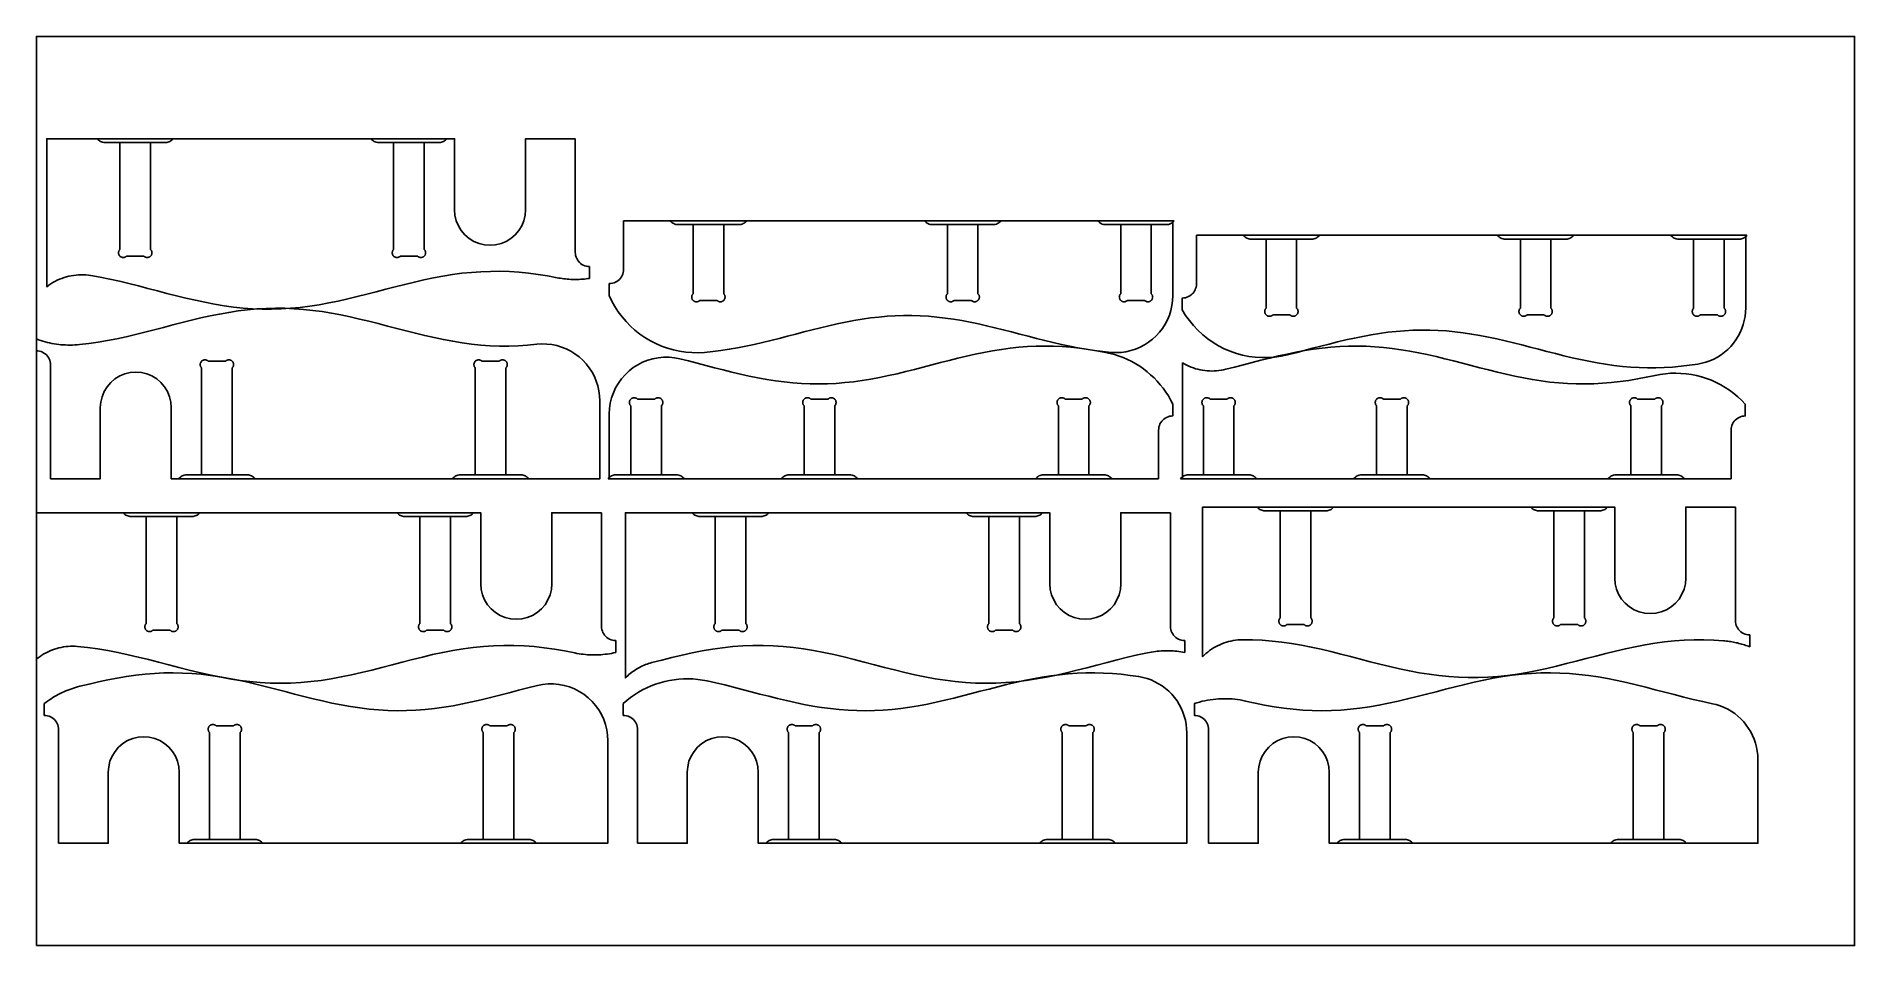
# Model space of a CAD drawing. Header units: inches. Extents: x 0 to 96, y 0 to 48.
import ezdxf

# ---------------------------------------------------------------- set-up
doc = ezdxf.new("R2010")
doc.units = ezdxf.units.IN

msp = doc.modelspace()

# ---------------------------------------------------------------- linework, layer by layer
at = {"layer": 'BRACKET_CUT_LINE', "color": 4}
for p, q in [((4.414, 42.398), (6.029, 42.398)), ((18.864, 42.398), (20.479, 42.398)), ((34.675, 38.062), (36.29, 38.062)), ((48.1, 38.062), (49.715, 38.062)), ((57.25, 38.062), (58.865, 38.062)), ((64.925, 37.299), (66.54, 37.299)), ((78.35, 37.299), (79.965, 37.299)), ((87.5, 37.299), (89.115, 37.299)), ((10.34, 24.85), (8.725, 24.85)), ((24.79, 24.85), (23.175, 24.85)), ((33, 24.85), (31.385, 24.85)), ((42.15, 24.85), (40.535, 24.85)), ((55.575, 24.85), (53.96, 24.85)), ((63.229, 24.85), (61.614, 24.85)), ((72.379, 24.85), (70.764, 24.85)), ((85.804, 24.85), (84.189, 24.85)), ((5.8, 22.651), (7.415, 22.651)), ((20.25, 22.651), (21.865, 22.651)), ((35.841, 22.651), (37.456, 22.651)), ((50.291, 22.651), (51.906, 22.651)), ((65.671, 22.95), (67.286, 22.95)), ((80.121, 22.95), (81.736, 22.95)), ((10.76, 5.602), (9.145, 5.602)), ((25.21, 5.602), (23.595, 5.602)), ((41.33, 5.602), (39.715, 5.602)), ((55.78, 5.602), (54.165, 5.602)), ((71.48, 5.602), (69.865, 5.602)), ((85.93, 5.602), (84.315, 5.602))]:
    msp.add_line(p, q, dxfattribs=at)
at = {"layer": 'BRACKET_OUTLINE', "color": 6}
for points in [[(7.229, 42.598), (7.192, 42.554), (7.149, 42.515), (7.103, 42.48), (7.052, 42.451), (6.999, 42.428), (6.944, 42.412), (6.887, 42.402), (6.829, 42.398), (6.029, 42.398), (6.029, 36.752), (6.045, 36.734), (6.06, 36.714), (6.073, 36.693), (6.083, 36.671), (6.091, 36.648), (6.097, 36.624), (6.101, 36.6), (6.102, 36.575), (6.101, 36.551), (6.097, 36.526), (6.091, 36.503), (6.083, 36.48), (6.073, 36.457), (6.06, 36.436), (6.045, 36.417), (6.029, 36.398), (6.011, 36.382), (5.991, 36.367), (5.97, 36.355), (5.948, 36.344), (5.925, 36.336), (5.901, 36.33), (5.877, 36.326), (5.852, 36.325), (5.828, 36.326), (5.803, 36.33), (5.78, 36.336), (5.756, 36.344), (5.734, 36.355), (5.713, 36.367), (5.694, 36.382), (5.675, 36.398), (4.767, 36.398), (4.749, 36.382), (4.73, 36.367), (4.709, 36.355), (4.686, 36.344), (4.663, 36.336), (4.639, 36.33), (4.615, 36.326), (4.591, 36.325), (4.566, 36.326), (4.542, 36.33), (4.518, 36.336), (4.495, 36.344), (4.473, 36.355), (4.452, 36.367), (4.432, 36.382), (4.414, 36.398), (4.397, 36.417), (4.383, 36.436), (4.37, 36.457), (4.36, 36.48), (4.351, 36.503), (4.345, 36.526), (4.342, 36.551), (4.341, 36.575), (4.342, 36.6), (4.345, 36.624), (4.351, 36.648), (4.36, 36.671), (4.37, 36.693), (4.383, 36.714), (4.397, 36.734), (4.414, 36.752), (4.414, 42.398), (3.614, 42.398), (3.556, 42.402), (3.499, 42.412), (3.444, 42.428), (3.39, 42.451), (3.34, 42.48), (3.294, 42.515), (3.251, 42.554), (3.214, 42.598), (7.229, 42.598)], [(21.679, 42.598), (21.642, 42.554), (21.599, 42.515), (21.553, 42.48), (21.502, 42.451), (21.449, 42.428), (21.394, 42.412), (21.337, 42.402), (21.279, 42.398), (20.479, 42.398), (20.479, 36.752), (20.495, 36.734), (20.51, 36.714), (20.523, 36.693), (20.533, 36.671), (20.541, 36.648), (20.547, 36.624), (20.551, 36.6), (20.552, 36.575), (20.551, 36.551), (20.547, 36.526), (20.541, 36.503), (20.533, 36.48), (20.523, 36.457), (20.51, 36.436), (20.495, 36.417), (20.479, 36.398), (20.461, 36.382), (20.441, 36.367), (20.42, 36.355), (20.398, 36.344), (20.375, 36.336), (20.351, 36.33), (20.327, 36.326), (20.302, 36.325), (20.278, 36.326), (20.253, 36.33), (20.23, 36.336), (20.206, 36.344), (20.184, 36.355), (20.163, 36.367), (20.144, 36.382), (20.125, 36.398), (19.217, 36.398), (19.199, 36.382), (19.18, 36.367), (19.159, 36.355), (19.136, 36.344), (19.113, 36.336), (19.089, 36.33), (19.065, 36.326), (19.041, 36.325), (19.016, 36.326), (18.992, 36.33), (18.968, 36.336), (18.945, 36.344), (18.923, 36.355), (18.902, 36.367), (18.882, 36.382), (18.864, 36.398), (18.847, 36.417), (18.833, 36.436), (18.82, 36.457), (18.81, 36.48), (18.801, 36.503), (18.795, 36.526), (18.792, 36.551), (18.791, 36.575), (18.792, 36.6), (18.795, 36.624), (18.801, 36.648), (18.81, 36.671), (18.82, 36.693), (18.833, 36.714), (18.847, 36.734), (18.864, 36.752), (18.864, 42.398), (18.064, 42.398), (18.006, 42.402), (17.949, 42.412), (17.894, 42.428), (17.84, 42.451), (17.79, 42.48), (17.744, 42.515), (17.701, 42.554), (17.664, 42.598), (21.679, 42.598)], [(37.49, 38.262), (37.453, 38.218), (37.41, 38.179), (37.364, 38.144), (37.314, 38.115), (37.26, 38.092), (37.205, 38.076), (37.148, 38.066), (37.09, 38.062), (36.29, 38.062), (36.29, 34.416), (36.306, 34.398), (36.321, 34.378), (36.334, 34.357), (36.344, 34.335), (36.352, 34.312), (36.358, 34.288), (36.362, 34.264), (36.363, 34.239), (36.362, 34.215), (36.358, 34.19), (36.352, 34.167), (36.344, 34.144), (36.334, 34.121), (36.321, 34.1), (36.306, 34.081), (36.29, 34.062), (36.272, 34.046), (36.252, 34.031), (36.231, 34.019), (36.209, 34.008), (36.186, 34), (36.162, 33.994), (36.138, 33.99), (36.113, 33.989), (36.089, 33.99), (36.064, 33.994), (36.041, 34), (36.018, 34.008), (35.995, 34.019), (35.974, 34.031), (35.955, 34.046), (35.936, 34.062), (35.029, 34.062), (35.01, 34.046), (34.991, 34.031), (34.97, 34.019), (34.947, 34.008), (34.924, 34), (34.901, 33.994), (34.876, 33.99), (34.852, 33.989), (34.827, 33.99), (34.803, 33.994), (34.779, 34), (34.756, 34.008), (34.734, 34.019), (34.713, 34.031), (34.693, 34.046), (34.675, 34.062), (34.659, 34.081), (34.644, 34.1), (34.631, 34.121), (34.621, 34.144), (34.613, 34.167), (34.607, 34.19), (34.603, 34.215), (34.602, 34.239), (34.603, 34.264), (34.607, 34.288), (34.613, 34.312), (34.621, 34.335), (34.631, 34.357), (34.644, 34.378), (34.659, 34.398), (34.675, 34.416), (34.675, 38.062), (33.875, 38.062), (33.817, 38.066), (33.76, 38.076), (33.705, 38.092), (33.651, 38.115), (33.601, 38.144), (33.555, 38.179), (33.512, 38.218), (33.475, 38.262), (37.49, 38.262)], [(50.915, 38.262), (50.878, 38.218), (50.835, 38.179), (50.789, 38.144), (50.739, 38.115), (50.685, 38.092), (50.63, 38.076), (50.573, 38.066), (50.515, 38.062), (49.715, 38.062), (49.715, 34.416), (49.731, 34.398), (49.746, 34.378), (49.759, 34.357), (49.769, 34.335), (49.777, 34.312), (49.783, 34.288), (49.787, 34.264), (49.788, 34.239), (49.787, 34.215), (49.783, 34.19), (49.777, 34.167), (49.769, 34.144), (49.759, 34.121), (49.746, 34.1), (49.731, 34.081), (49.715, 34.062), (49.697, 34.046), (49.677, 34.031), (49.656, 34.019), (49.634, 34.008), (49.611, 34), (49.587, 33.994), (49.563, 33.99), (49.538, 33.989), (49.514, 33.99), (49.489, 33.994), (49.466, 34), (49.443, 34.008), (49.42, 34.019), (49.399, 34.031), (49.38, 34.046), (49.361, 34.062), (48.454, 34.062), (48.435, 34.046), (48.416, 34.031), (48.395, 34.019), (48.372, 34.008), (48.349, 34), (48.326, 33.994), (48.301, 33.99), (48.277, 33.989), (48.252, 33.99), (48.228, 33.994), (48.204, 34), (48.181, 34.008), (48.159, 34.019), (48.138, 34.031), (48.118, 34.046), (48.1, 34.062), (48.084, 34.081), (48.069, 34.1), (48.056, 34.121), (48.046, 34.144), (48.038, 34.167), (48.032, 34.19), (48.028, 34.215), (48.027, 34.239), (48.028, 34.264), (48.032, 34.288), (48.038, 34.312), (48.046, 34.335), (48.056, 34.357), (48.069, 34.378), (48.084, 34.398), (48.1, 34.416), (48.1, 38.062), (47.3, 38.062), (47.242, 38.066), (47.185, 38.076), (47.13, 38.092), (47.076, 38.115), (47.026, 38.144), (46.98, 38.179), (46.937, 38.218), (46.9, 38.262), (50.915, 38.262)], [(60.065, 38.262), (60.028, 38.218), (59.985, 38.179), (59.939, 38.144), (59.889, 38.115), (59.835, 38.092), (59.78, 38.076), (59.723, 38.066), (59.665, 38.062), (58.865, 38.062), (58.865, 34.416), (58.881, 34.398), (58.896, 34.378), (58.909, 34.357), (58.919, 34.335), (58.927, 34.312), (58.933, 34.288), (58.937, 34.264), (58.938, 34.239), (58.937, 34.215), (58.933, 34.19), (58.927, 34.167), (58.919, 34.144), (58.909, 34.121), (58.896, 34.1), (58.881, 34.081), (58.865, 34.062), (58.847, 34.046), (58.827, 34.031), (58.806, 34.019), (58.784, 34.008), (58.761, 34), (58.737, 33.994), (58.713, 33.99), (58.688, 33.989), (58.664, 33.99), (58.639, 33.994), (58.616, 34), (58.593, 34.008), (58.57, 34.019), (58.549, 34.031), (58.53, 34.046), (58.511, 34.062), (57.604, 34.062), (57.585, 34.046), (57.566, 34.031), (57.545, 34.019), (57.522, 34.008), (57.499, 34), (57.476, 33.994), (57.451, 33.99), (57.427, 33.989), (57.402, 33.99), (57.378, 33.994), (57.354, 34), (57.331, 34.008), (57.309, 34.019), (57.288, 34.031), (57.268, 34.046), (57.25, 34.062), (57.234, 34.081), (57.219, 34.1), (57.206, 34.121), (57.196, 34.144), (57.188, 34.167), (57.182, 34.19), (57.178, 34.215), (57.177, 34.239), (57.178, 34.264), (57.182, 34.288), (57.188, 34.312), (57.196, 34.335), (57.206, 34.357), (57.219, 34.378), (57.234, 34.398), (57.25, 34.416), (57.25, 38.062), (56.45, 38.062), (56.392, 38.066), (56.335, 38.076), (56.28, 38.092), (56.226, 38.115), (56.176, 38.144), (56.13, 38.179), (56.087, 38.218), (56.05, 38.262), (60.065, 38.262)], [(67.74, 37.499), (67.703, 37.454), (67.66, 37.415), (67.614, 37.38), (67.564, 37.351), (67.51, 37.329), (67.455, 37.312), (67.398, 37.302), (67.34, 37.299), (66.54, 37.299), (66.54, 33.652), (66.556, 33.634), (66.571, 33.614), (66.584, 33.593), (66.594, 33.571), (66.602, 33.548), (66.608, 33.524), (66.612, 33.5), (66.613, 33.475), (66.612, 33.451), (66.608, 33.427), (66.602, 33.403), (66.594, 33.38), (66.584, 33.358), (66.571, 33.337), (66.556, 33.317), (66.54, 33.299), (66.522, 33.282), (66.502, 33.268), (66.481, 33.255), (66.459, 33.244), (66.436, 33.236), (66.412, 33.23), (66.388, 33.227), (66.363, 33.225), (66.339, 33.227), (66.314, 33.23), (66.291, 33.236), (66.268, 33.244), (66.245, 33.255), (66.224, 33.268), (66.205, 33.282), (66.186, 33.299), (65.279, 33.299), (65.26, 33.282), (65.241, 33.268), (65.22, 33.255), (65.197, 33.244), (65.174, 33.236), (65.151, 33.23), (65.126, 33.227), (65.102, 33.225), (65.077, 33.227), (65.053, 33.23), (65.029, 33.236), (65.006, 33.244), (64.984, 33.255), (64.963, 33.268), (64.943, 33.282), (64.925, 33.299), (64.909, 33.317), (64.894, 33.337), (64.881, 33.358), (64.871, 33.38), (64.863, 33.403), (64.857, 33.427), (64.853, 33.451), (64.852, 33.475), (64.853, 33.5), (64.857, 33.524), (64.863, 33.548), (64.871, 33.571), (64.881, 33.593), (64.894, 33.614), (64.909, 33.634), (64.925, 33.652), (64.925, 37.299), (64.125, 37.299), (64.067, 37.302), (64.01, 37.312), (63.955, 37.329), (63.901, 37.351), (63.851, 37.38), (63.805, 37.415), (63.762, 37.454), (63.725, 37.499), (67.74, 37.499)], [(81.165, 37.499), (81.128, 37.454), (81.085, 37.415), (81.039, 37.38), (80.989, 37.351), (80.935, 37.329), (80.88, 37.312), (80.823, 37.302), (80.765, 37.299), (79.965, 37.299), (79.965, 33.652), (79.981, 33.634), (79.996, 33.614), (80.009, 33.593), (80.019, 33.571), (80.027, 33.548), (80.033, 33.524), (80.037, 33.5), (80.038, 33.475), (80.037, 33.451), (80.033, 33.427), (80.027, 33.403), (80.019, 33.38), (80.009, 33.358), (79.996, 33.337), (79.981, 33.317), (79.965, 33.299), (79.947, 33.282), (79.927, 33.268), (79.906, 33.255), (79.884, 33.244), (79.861, 33.236), (79.837, 33.23), (79.813, 33.227), (79.788, 33.225), (79.764, 33.227), (79.739, 33.23), (79.716, 33.236), (79.693, 33.244), (79.67, 33.255), (79.649, 33.268), (79.63, 33.282), (79.611, 33.299), (78.704, 33.299), (78.685, 33.282), (78.666, 33.268), (78.645, 33.255), (78.622, 33.244), (78.599, 33.236), (78.576, 33.23), (78.551, 33.227), (78.527, 33.225), (78.502, 33.227), (78.478, 33.23), (78.454, 33.236), (78.431, 33.244), (78.409, 33.255), (78.388, 33.268), (78.368, 33.282), (78.35, 33.299), (78.334, 33.317), (78.319, 33.337), (78.306, 33.358), (78.296, 33.38), (78.288, 33.403), (78.282, 33.427), (78.278, 33.451), (78.277, 33.475), (78.278, 33.5), (78.282, 33.524), (78.288, 33.548), (78.296, 33.571), (78.306, 33.593), (78.319, 33.614), (78.334, 33.634), (78.35, 33.652), (78.35, 37.299), (77.55, 37.299), (77.492, 37.302), (77.435, 37.312), (77.38, 37.329), (77.326, 37.351), (77.276, 37.38), (77.23, 37.415), (77.187, 37.454), (77.15, 37.499), (81.165, 37.499)], [(90.315, 37.499), (90.278, 37.454), (90.235, 37.415), (90.189, 37.38), (90.139, 37.351), (90.085, 37.329), (90.03, 37.312), (89.973, 37.302), (89.915, 37.299), (89.115, 37.299), (89.115, 33.652), (89.131, 33.634), (89.146, 33.614), (89.159, 33.593), (89.169, 33.571), (89.177, 33.548), (89.183, 33.524), (89.187, 33.5), (89.188, 33.475), (89.187, 33.451), (89.183, 33.427), (89.177, 33.403), (89.169, 33.38), (89.159, 33.358), (89.146, 33.337), (89.131, 33.317), (89.115, 33.299), (89.097, 33.282), (89.077, 33.268), (89.056, 33.255), (89.034, 33.244), (89.011, 33.236), (88.987, 33.23), (88.963, 33.227), (88.938, 33.225), (88.914, 33.227), (88.889, 33.23), (88.866, 33.236), (88.843, 33.244), (88.82, 33.255), (88.799, 33.268), (88.78, 33.282), (88.761, 33.299), (87.854, 33.299), (87.835, 33.282), (87.816, 33.268), (87.795, 33.255), (87.772, 33.244), (87.749, 33.236), (87.726, 33.23), (87.701, 33.227), (87.677, 33.225), (87.652, 33.227), (87.628, 33.23), (87.604, 33.236), (87.581, 33.244), (87.559, 33.255), (87.538, 33.268), (87.518, 33.282), (87.5, 33.299), (87.484, 33.317), (87.469, 33.337), (87.456, 33.358), (87.446, 33.38), (87.438, 33.403), (87.432, 33.427), (87.428, 33.451), (87.427, 33.475), (87.428, 33.5), (87.432, 33.524), (87.438, 33.548), (87.446, 33.571), (87.456, 33.593), (87.469, 33.614), (87.484, 33.634), (87.5, 33.652), (87.5, 37.299), (86.7, 37.299), (86.642, 37.302), (86.585, 37.312), (86.53, 37.329), (86.476, 37.351), (86.426, 37.38), (86.38, 37.415), (86.337, 37.454), (86.3, 37.499), (90.315, 37.499)], [(7.525, 24.65), (7.562, 24.694), (7.605, 24.734), (7.651, 24.768), (7.701, 24.797), (7.755, 24.82), (7.81, 24.837), (7.867, 24.847), (7.925, 24.85), (8.725, 24.85), (8.725, 30.496), (8.709, 30.515), (8.694, 30.534), (8.681, 30.555), (8.671, 30.578), (8.663, 30.601), (8.657, 30.624), (8.653, 30.649), (8.652, 30.673), (8.653, 30.698), (8.657, 30.722), (8.663, 30.746), (8.671, 30.769), (8.681, 30.791), (8.694, 30.812), (8.709, 30.832), (8.725, 30.85), (8.743, 30.866), (8.763, 30.881), (8.784, 30.894), (8.806, 30.904), (8.829, 30.912), (8.853, 30.918), (8.877, 30.922), (8.902, 30.923), (8.926, 30.922), (8.951, 30.918), (8.974, 30.912), (8.997, 30.904), (9.02, 30.894), (9.041, 30.881), (9.06, 30.866), (9.079, 30.85), (9.986, 30.85), (10.005, 30.866), (10.024, 30.881), (10.045, 30.894), (10.068, 30.904), (10.091, 30.912), (10.114, 30.918), (10.139, 30.922), (10.163, 30.923), (10.188, 30.922), (10.212, 30.918), (10.236, 30.912), (10.259, 30.904), (10.281, 30.894), (10.302, 30.881), (10.322, 30.866), (10.34, 30.85), (10.356, 30.832), (10.371, 30.812), (10.384, 30.791), (10.394, 30.769), (10.402, 30.746), (10.408, 30.722), (10.412, 30.698), (10.413, 30.673), (10.412, 30.649), (10.408, 30.624), (10.402, 30.601), (10.394, 30.578), (10.384, 30.555), (10.371, 30.534), (10.356, 30.515), (10.34, 30.496), (10.34, 24.85), (11.14, 24.85), (11.198, 24.847), (11.255, 24.837), (11.31, 24.82), (11.364, 24.797), (11.414, 24.768), (11.46, 24.734), (11.503, 24.694), (11.54, 24.65), (7.525, 24.65)], [(21.975, 24.65), (22.012, 24.694), (22.055, 24.734), (22.101, 24.768), (22.151, 24.797), (22.205, 24.82), (22.26, 24.837), (22.317, 24.847), (22.375, 24.85), (23.175, 24.85), (23.175, 30.496), (23.159, 30.515), (23.144, 30.534), (23.131, 30.555), (23.121, 30.578), (23.113, 30.601), (23.107, 30.624), (23.103, 30.649), (23.102, 30.673), (23.103, 30.698), (23.107, 30.722), (23.113, 30.746), (23.121, 30.769), (23.131, 30.791), (23.144, 30.812), (23.159, 30.832), (23.175, 30.85), (23.193, 30.866), (23.213, 30.881), (23.234, 30.894), (23.256, 30.904), (23.279, 30.912), (23.303, 30.918), (23.327, 30.922), (23.352, 30.923), (23.376, 30.922), (23.401, 30.918), (23.424, 30.912), (23.447, 30.904), (23.47, 30.894), (23.491, 30.881), (23.51, 30.866), (23.529, 30.85), (24.436, 30.85), (24.455, 30.866), (24.474, 30.881), (24.495, 30.894), (24.518, 30.904), (24.541, 30.912), (24.564, 30.918), (24.589, 30.922), (24.613, 30.923), (24.638, 30.922), (24.662, 30.918), (24.686, 30.912), (24.709, 30.904), (24.731, 30.894), (24.752, 30.881), (24.772, 30.866), (24.79, 30.85), (24.806, 30.832), (24.821, 30.812), (24.834, 30.791), (24.844, 30.769), (24.852, 30.746), (24.858, 30.722), (24.862, 30.698), (24.863, 30.673), (24.862, 30.649), (24.858, 30.624), (24.852, 30.601), (24.844, 30.578), (24.834, 30.555), (24.821, 30.534), (24.806, 30.515), (24.79, 30.496), (24.79, 24.85), (25.59, 24.85), (25.648, 24.847), (25.705, 24.837), (25.76, 24.82), (25.814, 24.797), (25.864, 24.768), (25.91, 24.734), (25.953, 24.694), (25.99, 24.65), (21.975, 24.65)], [(30.185, 24.65), (30.222, 24.694), (30.265, 24.734), (30.311, 24.768), (30.361, 24.797), (30.415, 24.82), (30.47, 24.837), (30.527, 24.847), (30.585, 24.85), (31.385, 24.85), (31.385, 28.496), (31.369, 28.515), (31.354, 28.534), (31.341, 28.555), (31.331, 28.578), (31.323, 28.601), (31.317, 28.624), (31.313, 28.649), (31.312, 28.673), (31.313, 28.698), (31.317, 28.722), (31.323, 28.746), (31.331, 28.769), (31.341, 28.791), (31.354, 28.812), (31.369, 28.832), (31.385, 28.85), (31.403, 28.866), (31.423, 28.881), (31.444, 28.894), (31.466, 28.904), (31.489, 28.912), (31.513, 28.918), (31.537, 28.922), (31.562, 28.923), (31.586, 28.922), (31.611, 28.918), (31.634, 28.912), (31.657, 28.904), (31.68, 28.894), (31.701, 28.881), (31.72, 28.866), (31.739, 28.85), (32.646, 28.85), (32.665, 28.866), (32.684, 28.881), (32.705, 28.894), (32.728, 28.904), (32.751, 28.912), (32.774, 28.918), (32.799, 28.922), (32.823, 28.923), (32.848, 28.922), (32.872, 28.918), (32.896, 28.912), (32.919, 28.904), (32.941, 28.894), (32.962, 28.881), (32.982, 28.866), (33, 28.85), (33.016, 28.832), (33.031, 28.812), (33.044, 28.791), (33.054, 28.769), (33.062, 28.746), (33.068, 28.722), (33.072, 28.698), (33.073, 28.673), (33.072, 28.649), (33.068, 28.624), (33.062, 28.601), (33.054, 28.578), (33.044, 28.555), (33.031, 28.534), (33.016, 28.515), (33, 28.496), (33, 24.85), (33.8, 24.85), (33.858, 24.847), (33.915, 24.837), (33.97, 24.82), (34.024, 24.797), (34.074, 24.768), (34.12, 24.734), (34.163, 24.694), (34.2, 24.65), (30.185, 24.65)], [(39.335, 24.65), (39.372, 24.694), (39.415, 24.734), (39.461, 24.768), (39.511, 24.797), (39.565, 24.82), (39.62, 24.837), (39.677, 24.847), (39.735, 24.85), (40.535, 24.85), (40.535, 28.496), (40.519, 28.515), (40.504, 28.534), (40.491, 28.555), (40.481, 28.578), (40.473, 28.601), (40.467, 28.624), (40.463, 28.649), (40.462, 28.673), (40.463, 28.698), (40.467, 28.722), (40.473, 28.746), (40.481, 28.769), (40.491, 28.791), (40.504, 28.812), (40.519, 28.832), (40.535, 28.85), (40.553, 28.866), (40.573, 28.881), (40.594, 28.894), (40.616, 28.904), (40.639, 28.912), (40.663, 28.918), (40.687, 28.922), (40.712, 28.923), (40.736, 28.922), (40.761, 28.918), (40.784, 28.912), (40.807, 28.904), (40.83, 28.894), (40.851, 28.881), (40.87, 28.866), (40.889, 28.85), (41.796, 28.85), (41.815, 28.866), (41.834, 28.881), (41.855, 28.894), (41.878, 28.904), (41.901, 28.912), (41.924, 28.918), (41.949, 28.922), (41.973, 28.923), (41.998, 28.922), (42.022, 28.918), (42.046, 28.912), (42.069, 28.904), (42.091, 28.894), (42.112, 28.881), (42.132, 28.866), (42.15, 28.85), (42.166, 28.832), (42.181, 28.812), (42.194, 28.791), (42.204, 28.769), (42.212, 28.746), (42.218, 28.722), (42.222, 28.698), (42.223, 28.673), (42.222, 28.649), (42.218, 28.624), (42.212, 28.601), (42.204, 28.578), (42.194, 28.555), (42.181, 28.534), (42.166, 28.515), (42.15, 28.496), (42.15, 24.85), (42.95, 24.85), (43.008, 24.847), (43.065, 24.837), (43.12, 24.82), (43.174, 24.797), (43.224, 24.768), (43.27, 24.734), (43.313, 24.694), (43.35, 24.65), (39.335, 24.65)], [(52.76, 24.65), (52.797, 24.694), (52.84, 24.734), (52.886, 24.768), (52.936, 24.797), (52.99, 24.82), (53.045, 24.837), (53.102, 24.847), (53.16, 24.85), (53.96, 24.85), (53.96, 28.496), (53.944, 28.515), (53.929, 28.534), (53.916, 28.555), (53.906, 28.578), (53.898, 28.601), (53.892, 28.624), (53.888, 28.649), (53.887, 28.673), (53.888, 28.698), (53.892, 28.722), (53.898, 28.746), (53.906, 28.769), (53.916, 28.791), (53.929, 28.812), (53.944, 28.832), (53.96, 28.85), (53.978, 28.866), (53.998, 28.881), (54.019, 28.894), (54.041, 28.904), (54.064, 28.912), (54.088, 28.918), (54.112, 28.922), (54.137, 28.923), (54.161, 28.922), (54.186, 28.918), (54.209, 28.912), (54.232, 28.904), (54.255, 28.894), (54.276, 28.881), (54.295, 28.866), (54.314, 28.85), (55.221, 28.85), (55.24, 28.866), (55.259, 28.881), (55.28, 28.894), (55.303, 28.904), (55.326, 28.912), (55.349, 28.918), (55.374, 28.922), (55.398, 28.923), (55.423, 28.922), (55.447, 28.918), (55.471, 28.912), (55.494, 28.904), (55.516, 28.894), (55.537, 28.881), (55.557, 28.866), (55.575, 28.85), (55.591, 28.832), (55.606, 28.812), (55.619, 28.791), (55.629, 28.769), (55.637, 28.746), (55.643, 28.722), (55.647, 28.698), (55.648, 28.673), (55.647, 28.649), (55.643, 28.624), (55.637, 28.601), (55.629, 28.578), (55.619, 28.555), (55.606, 28.534), (55.591, 28.515), (55.575, 28.496), (55.575, 24.85), (56.375, 24.85), (56.433, 24.847), (56.49, 24.837), (56.545, 24.82), (56.599, 24.797), (56.649, 24.768), (56.695, 24.734), (56.738, 24.694), (56.775, 24.65), (52.76, 24.65)], [(60.414, 24.65), (60.451, 24.694), (60.493, 24.734), (60.54, 24.768), (60.59, 24.797), (60.643, 24.82), (60.699, 24.837), (60.756, 24.847), (60.814, 24.85), (61.614, 24.85), (61.614, 28.496), (61.597, 28.515), (61.583, 28.534), (61.57, 28.555), (61.56, 28.578), (61.551, 28.601), (61.545, 28.624), (61.542, 28.649), (61.541, 28.673), (61.542, 28.698), (61.545, 28.722), (61.551, 28.746), (61.56, 28.769), (61.57, 28.791), (61.583, 28.812), (61.597, 28.832), (61.614, 28.85), (61.632, 28.866), (61.652, 28.881), (61.673, 28.894), (61.695, 28.904), (61.718, 28.912), (61.742, 28.918), (61.766, 28.922), (61.791, 28.923), (61.815, 28.922), (61.839, 28.918), (61.863, 28.912), (61.886, 28.904), (61.908, 28.894), (61.93, 28.881), (61.949, 28.866), (61.967, 28.85), (62.875, 28.85), (62.893, 28.866), (62.913, 28.881), (62.934, 28.894), (62.956, 28.904), (62.979, 28.912), (63.003, 28.918), (63.028, 28.922), (63.052, 28.923), (63.077, 28.922), (63.101, 28.918), (63.125, 28.912), (63.148, 28.904), (63.17, 28.894), (63.191, 28.881), (63.211, 28.866), (63.229, 28.85), (63.245, 28.832), (63.26, 28.812), (63.273, 28.791), (63.283, 28.769), (63.291, 28.746), (63.297, 28.722), (63.301, 28.698), (63.302, 28.673), (63.301, 28.649), (63.297, 28.624), (63.291, 28.601), (63.283, 28.578), (63.273, 28.555), (63.26, 28.534), (63.245, 28.515), (63.229, 28.496), (63.229, 24.85), (64.029, 24.85), (64.087, 24.847), (64.144, 24.837), (64.199, 24.82), (64.252, 24.797), (64.303, 24.768), (64.349, 24.734), (64.391, 24.694), (64.429, 24.65), (60.414, 24.65)], [(69.564, 24.65), (69.601, 24.694), (69.643, 24.734), (69.69, 24.768), (69.74, 24.797), (69.793, 24.82), (69.849, 24.837), (69.906, 24.847), (69.964, 24.85), (70.764, 24.85), (70.764, 28.496), (70.747, 28.515), (70.733, 28.534), (70.72, 28.555), (70.71, 28.578), (70.701, 28.601), (70.695, 28.624), (70.692, 28.649), (70.691, 28.673), (70.692, 28.698), (70.695, 28.722), (70.701, 28.746), (70.71, 28.769), (70.72, 28.791), (70.733, 28.812), (70.747, 28.832), (70.764, 28.85), (70.782, 28.866), (70.802, 28.881), (70.823, 28.894), (70.845, 28.904), (70.868, 28.912), (70.892, 28.918), (70.916, 28.922), (70.941, 28.923), (70.965, 28.922), (70.989, 28.918), (71.013, 28.912), (71.036, 28.904), (71.058, 28.894), (71.08, 28.881), (71.099, 28.866), (71.117, 28.85), (72.025, 28.85), (72.043, 28.866), (72.063, 28.881), (72.084, 28.894), (72.106, 28.904), (72.129, 28.912), (72.153, 28.918), (72.178, 28.922), (72.202, 28.923), (72.227, 28.922), (72.251, 28.918), (72.275, 28.912), (72.298, 28.904), (72.32, 28.894), (72.341, 28.881), (72.361, 28.866), (72.379, 28.85), (72.395, 28.832), (72.41, 28.812), (72.423, 28.791), (72.433, 28.769), (72.441, 28.746), (72.447, 28.722), (72.451, 28.698), (72.452, 28.673), (72.451, 28.649), (72.447, 28.624), (72.441, 28.601), (72.433, 28.578), (72.423, 28.555), (72.41, 28.534), (72.395, 28.515), (72.379, 28.496), (72.379, 24.85), (73.179, 24.85), (73.237, 24.847), (73.294, 24.837), (73.349, 24.82), (73.402, 24.797), (73.453, 24.768), (73.499, 24.734), (73.541, 24.694), (73.579, 24.65), (69.564, 24.65)], [(82.989, 24.65), (83.026, 24.694), (83.068, 24.734), (83.115, 24.768), (83.165, 24.797), (83.218, 24.82), (83.274, 24.837), (83.331, 24.847), (83.389, 24.85), (84.189, 24.85), (84.189, 28.496), (84.172, 28.515), (84.158, 28.534), (84.145, 28.555), (84.135, 28.578), (84.126, 28.601), (84.12, 28.624), (84.117, 28.649), (84.116, 28.673), (84.117, 28.698), (84.12, 28.722), (84.126, 28.746), (84.135, 28.769), (84.145, 28.791), (84.158, 28.812), (84.172, 28.832), (84.189, 28.85), (84.207, 28.866), (84.227, 28.881), (84.248, 28.894), (84.27, 28.904), (84.293, 28.912), (84.317, 28.918), (84.341, 28.922), (84.366, 28.923), (84.39, 28.922), (84.414, 28.918), (84.438, 28.912), (84.461, 28.904), (84.483, 28.894), (84.505, 28.881), (84.524, 28.866), (84.542, 28.85), (85.45, 28.85), (85.468, 28.866), (85.488, 28.881), (85.509, 28.894), (85.531, 28.904), (85.554, 28.912), (85.578, 28.918), (85.603, 28.922), (85.627, 28.923), (85.652, 28.922), (85.676, 28.918), (85.7, 28.912), (85.723, 28.904), (85.745, 28.894), (85.766, 28.881), (85.786, 28.866), (85.804, 28.85), (85.82, 28.832), (85.835, 28.812), (85.848, 28.791), (85.858, 28.769), (85.866, 28.746), (85.872, 28.722), (85.876, 28.698), (85.877, 28.673), (85.876, 28.649), (85.872, 28.624), (85.866, 28.601), (85.858, 28.578), (85.848, 28.555), (85.835, 28.534), (85.82, 28.515), (85.804, 28.496), (85.804, 24.85), (86.604, 24.85), (86.662, 24.847), (86.719, 24.837), (86.774, 24.82), (86.827, 24.797), (86.878, 24.768), (86.924, 24.734), (86.966, 24.694), (87.004, 24.65), (82.989, 24.65)], [(68.486, 23.15), (68.448, 23.106), (68.406, 23.066), (68.36, 23.032), (68.309, 23.003), (68.256, 22.98), (68.201, 22.963), (68.144, 22.953), (68.086, 22.95), (67.286, 22.95), (67.286, 17.304), (67.302, 17.285), (67.317, 17.266), (67.33, 17.245), (67.34, 17.222), (67.348, 17.199), (67.354, 17.176), (67.358, 17.151), (67.359, 17.127), (67.358, 17.102), (67.354, 17.078), (67.348, 17.054), (67.34, 17.031), (67.33, 17.009), (67.317, 16.988), (67.302, 16.968), (67.286, 16.95), (67.268, 16.934), (67.248, 16.919), (67.227, 16.906), (67.205, 16.896), (67.182, 16.888), (67.158, 16.882), (67.134, 16.878), (67.109, 16.877), (67.085, 16.878), (67.06, 16.882), (67.036, 16.888), (67.013, 16.896), (66.991, 16.906), (66.97, 16.919), (66.95, 16.934), (66.932, 16.95), (66.024, 16.95), (66.006, 16.934), (65.987, 16.919), (65.965, 16.906), (65.943, 16.896), (65.92, 16.888), (65.896, 16.882), (65.872, 16.878), (65.848, 16.877), (65.823, 16.878), (65.799, 16.882), (65.775, 16.888), (65.752, 16.896), (65.73, 16.906), (65.709, 16.919), (65.689, 16.934), (65.671, 16.95), (65.654, 16.968), (65.64, 16.988), (65.627, 17.009), (65.617, 17.031), (65.608, 17.054), (65.602, 17.078), (65.599, 17.102), (65.598, 17.127), (65.599, 17.151), (65.602, 17.176), (65.608, 17.199), (65.617, 17.222), (65.627, 17.245), (65.64, 17.266), (65.654, 17.285), (65.671, 17.304), (65.671, 22.95), (64.871, 22.95), (64.813, 22.953), (64.756, 22.963), (64.7, 22.98), (64.647, 23.003), (64.597, 23.032), (64.55, 23.066), (64.508, 23.106), (64.471, 23.15), (68.486, 23.15)], [(82.936, 23.15), (82.898, 23.106), (82.856, 23.066), (82.81, 23.032), (82.759, 23.003), (82.706, 22.98), (82.651, 22.963), (82.594, 22.953), (82.536, 22.95), (81.736, 22.95), (81.736, 17.304), (81.752, 17.285), (81.767, 17.266), (81.78, 17.245), (81.79, 17.222), (81.798, 17.199), (81.804, 17.176), (81.808, 17.151), (81.809, 17.127), (81.808, 17.102), (81.804, 17.078), (81.798, 17.054), (81.79, 17.031), (81.78, 17.009), (81.767, 16.988), (81.752, 16.968), (81.736, 16.95), (81.718, 16.934), (81.698, 16.919), (81.677, 16.906), (81.655, 16.896), (81.632, 16.888), (81.608, 16.882), (81.584, 16.878), (81.559, 16.877), (81.535, 16.878), (81.51, 16.882), (81.486, 16.888), (81.463, 16.896), (81.441, 16.906), (81.42, 16.919), (81.4, 16.934), (81.382, 16.95), (80.474, 16.95), (80.456, 16.934), (80.437, 16.919), (80.415, 16.906), (80.393, 16.896), (80.37, 16.888), (80.346, 16.882), (80.322, 16.878), (80.298, 16.877), (80.273, 16.878), (80.249, 16.882), (80.225, 16.888), (80.202, 16.896), (80.18, 16.906), (80.159, 16.919), (80.139, 16.934), (80.121, 16.95), (80.104, 16.968), (80.09, 16.988), (80.077, 17.009), (80.067, 17.031), (80.058, 17.054), (80.052, 17.078), (80.049, 17.102), (80.048, 17.127), (80.049, 17.151), (80.052, 17.176), (80.058, 17.199), (80.067, 17.222), (80.077, 17.245), (80.09, 17.266), (80.104, 17.285), (80.121, 17.304), (80.121, 22.95), (79.321, 22.95), (79.263, 22.953), (79.206, 22.963), (79.15, 22.98), (79.097, 23.003), (79.047, 23.032), (79, 23.066), (78.958, 23.106), (78.921, 23.15), (82.936, 23.15)], [(8.615, 22.851), (8.577, 22.807), (8.535, 22.768), (8.489, 22.733), (8.438, 22.704), (8.385, 22.681), (8.33, 22.665), (8.273, 22.655), (8.215, 22.651), (7.415, 22.651), (7.415, 17.005), (7.431, 16.987), (7.446, 16.967), (7.459, 16.946), (7.469, 16.924), (7.477, 16.901), (7.483, 16.877), (7.487, 16.853), (7.488, 16.828), (7.487, 16.804), (7.483, 16.779), (7.477, 16.756), (7.469, 16.733), (7.459, 16.71), (7.446, 16.689), (7.431, 16.67), (7.415, 16.651), (7.397, 16.635), (7.377, 16.62), (7.356, 16.608), (7.334, 16.597), (7.311, 16.589), (7.287, 16.583), (7.263, 16.579), (7.238, 16.578), (7.214, 16.579), (7.189, 16.583), (7.165, 16.589), (7.142, 16.597), (7.12, 16.608), (7.099, 16.62), (7.079, 16.635), (7.061, 16.651), (6.153, 16.651), (6.135, 16.635), (6.116, 16.62), (6.094, 16.608), (6.072, 16.597), (6.049, 16.589), (6.025, 16.583), (6.001, 16.579), (5.977, 16.578), (5.952, 16.579), (5.928, 16.583), (5.904, 16.589), (5.881, 16.597), (5.859, 16.608), (5.838, 16.62), (5.818, 16.635), (5.8, 16.651), (5.783, 16.67), (5.769, 16.689), (5.756, 16.71), (5.746, 16.733), (5.737, 16.756), (5.731, 16.779), (5.728, 16.804), (5.727, 16.828), (5.728, 16.853), (5.731, 16.877), (5.737, 16.901), (5.746, 16.924), (5.756, 16.946), (5.769, 16.967), (5.783, 16.987), (5.8, 17.005), (5.8, 22.651), (5, 22.651), (4.942, 22.655), (4.885, 22.665), (4.829, 22.681), (4.776, 22.704), (4.726, 22.733), (4.679, 22.768), (4.637, 22.807), (4.6, 22.851), (8.615, 22.851)], [(23.065, 22.851), (23.027, 22.807), (22.985, 22.768), (22.939, 22.733), (22.888, 22.704), (22.835, 22.681), (22.78, 22.665), (22.723, 22.655), (22.665, 22.651), (21.865, 22.651), (21.865, 17.005), (21.881, 16.987), (21.896, 16.967), (21.909, 16.946), (21.919, 16.924), (21.927, 16.901), (21.933, 16.877), (21.937, 16.853), (21.938, 16.828), (21.937, 16.804), (21.933, 16.779), (21.927, 16.756), (21.919, 16.733), (21.909, 16.71), (21.896, 16.689), (21.881, 16.67), (21.865, 16.651), (21.847, 16.635), (21.827, 16.62), (21.806, 16.608), (21.784, 16.597), (21.761, 16.589), (21.737, 16.583), (21.713, 16.579), (21.688, 16.578), (21.664, 16.579), (21.639, 16.583), (21.615, 16.589), (21.592, 16.597), (21.57, 16.608), (21.549, 16.62), (21.529, 16.635), (21.511, 16.651), (20.603, 16.651), (20.585, 16.635), (20.566, 16.62), (20.544, 16.608), (20.522, 16.597), (20.499, 16.589), (20.475, 16.583), (20.451, 16.579), (20.427, 16.578), (20.402, 16.579), (20.378, 16.583), (20.354, 16.589), (20.331, 16.597), (20.309, 16.608), (20.288, 16.62), (20.268, 16.635), (20.25, 16.651), (20.233, 16.67), (20.219, 16.689), (20.206, 16.71), (20.196, 16.733), (20.187, 16.756), (20.181, 16.779), (20.178, 16.804), (20.177, 16.828), (20.178, 16.853), (20.181, 16.877), (20.187, 16.901), (20.196, 16.924), (20.206, 16.946), (20.219, 16.967), (20.233, 16.987), (20.25, 17.005), (20.25, 22.651), (19.45, 22.651), (19.392, 22.655), (19.335, 22.665), (19.279, 22.681), (19.226, 22.704), (19.176, 22.733), (19.129, 22.768), (19.087, 22.807), (19.05, 22.851), (23.065, 22.851)], [(38.656, 22.851), (38.619, 22.807), (38.577, 22.767), (38.53, 22.732), (38.48, 22.704), (38.427, 22.681), (38.371, 22.664), (38.314, 22.654), (38.256, 22.651), (37.456, 22.651), (37.456, 17.004), (37.473, 16.986), (37.487, 16.966), (37.5, 16.945), (37.511, 16.923), (37.519, 16.9), (37.525, 16.876), (37.528, 16.852), (37.53, 16.828), (37.528, 16.803), (37.525, 16.779), (37.519, 16.755), (37.511, 16.732), (37.5, 16.71), (37.487, 16.689), (37.473, 16.669), (37.456, 16.651), (37.438, 16.634), (37.418, 16.62), (37.397, 16.607), (37.375, 16.597), (37.352, 16.588), (37.328, 16.582), (37.304, 16.579), (37.28, 16.578), (37.255, 16.579), (37.231, 16.582), (37.207, 16.588), (37.184, 16.597), (37.162, 16.607), (37.141, 16.62), (37.121, 16.634), (37.103, 16.651), (36.195, 16.651), (36.177, 16.634), (36.157, 16.62), (36.136, 16.607), (36.114, 16.597), (36.091, 16.588), (36.067, 16.582), (36.043, 16.579), (36.018, 16.578), (35.994, 16.579), (35.969, 16.582), (35.946, 16.588), (35.922, 16.597), (35.9, 16.607), (35.879, 16.62), (35.859, 16.634), (35.841, 16.651), (35.825, 16.669), (35.81, 16.689), (35.798, 16.71), (35.787, 16.732), (35.779, 16.755), (35.773, 16.779), (35.769, 16.803), (35.768, 16.828), (35.769, 16.852), (35.773, 16.876), (35.779, 16.9), (35.787, 16.923), (35.798, 16.945), (35.81, 16.966), (35.825, 16.986), (35.841, 17.004), (35.841, 22.651), (35.041, 22.651), (34.983, 22.654), (34.926, 22.664), (34.871, 22.681), (34.818, 22.704), (34.767, 22.732), (34.721, 22.767), (34.679, 22.807), (34.641, 22.851), (38.656, 22.851)], [(53.106, 22.851), (53.069, 22.807), (53.027, 22.767), (52.98, 22.732), (52.93, 22.704), (52.877, 22.681), (52.821, 22.664), (52.764, 22.654), (52.706, 22.651), (51.906, 22.651), (51.906, 17.004), (51.923, 16.986), (51.937, 16.966), (51.95, 16.945), (51.961, 16.923), (51.969, 16.9), (51.975, 16.876), (51.978, 16.852), (51.98, 16.828), (51.978, 16.803), (51.975, 16.779), (51.969, 16.755), (51.961, 16.732), (51.95, 16.71), (51.937, 16.689), (51.923, 16.669), (51.906, 16.651), (51.888, 16.634), (51.868, 16.62), (51.847, 16.607), (51.825, 16.597), (51.802, 16.588), (51.778, 16.582), (51.754, 16.579), (51.73, 16.578), (51.705, 16.579), (51.681, 16.582), (51.657, 16.588), (51.634, 16.597), (51.612, 16.607), (51.591, 16.62), (51.571, 16.634), (51.553, 16.651), (50.645, 16.651), (50.627, 16.634), (50.607, 16.62), (50.586, 16.607), (50.564, 16.597), (50.541, 16.588), (50.517, 16.582), (50.493, 16.579), (50.468, 16.578), (50.444, 16.579), (50.419, 16.582), (50.396, 16.588), (50.372, 16.597), (50.35, 16.607), (50.329, 16.62), (50.309, 16.634), (50.291, 16.651), (50.275, 16.669), (50.26, 16.689), (50.248, 16.71), (50.237, 16.732), (50.229, 16.755), (50.223, 16.779), (50.219, 16.803), (50.218, 16.828), (50.219, 16.852), (50.223, 16.876), (50.229, 16.9), (50.237, 16.923), (50.248, 16.945), (50.26, 16.966), (50.275, 16.986), (50.291, 17.004), (50.291, 22.651), (49.491, 22.651), (49.433, 22.654), (49.376, 22.664), (49.321, 22.681), (49.268, 22.704), (49.217, 22.732), (49.171, 22.767), (49.129, 22.807), (49.091, 22.851), (53.106, 22.851)], [(7.945, 5.402), (7.982, 5.446), (8.025, 5.485), (8.071, 5.52), (8.121, 5.549), (8.175, 5.572), (8.23, 5.588), (8.287, 5.598), (8.345, 5.602), (9.145, 5.602), (9.145, 11.248), (9.128, 11.266), (9.114, 11.286), (9.101, 11.307), (9.091, 11.329), (9.082, 11.352), (9.077, 11.376), (9.073, 11.4), (9.072, 11.425), (9.073, 11.449), (9.077, 11.474), (9.082, 11.497), (9.091, 11.52), (9.101, 11.543), (9.114, 11.564), (9.128, 11.583), (9.145, 11.602), (9.163, 11.618), (9.183, 11.633), (9.204, 11.645), (9.226, 11.656), (9.249, 11.664), (9.273, 11.67), (9.297, 11.674), (9.322, 11.675), (9.346, 11.674), (9.37, 11.67), (9.394, 11.664), (9.417, 11.656), (9.44, 11.645), (9.461, 11.633), (9.48, 11.618), (9.498, 11.602), (10.406, 11.602), (10.425, 11.618), (10.444, 11.633), (10.465, 11.645), (10.487, 11.656), (10.511, 11.664), (10.534, 11.67), (10.559, 11.674), (10.583, 11.675), (10.608, 11.674), (10.632, 11.67), (10.656, 11.664), (10.679, 11.656), (10.701, 11.645), (10.722, 11.633), (10.742, 11.618), (10.76, 11.602), (10.776, 11.583), (10.791, 11.564), (10.804, 11.543), (10.814, 11.52), (10.822, 11.497), (10.828, 11.474), (10.832, 11.449), (10.833, 11.425), (10.832, 11.4), (10.828, 11.376), (10.822, 11.352), (10.814, 11.329), (10.804, 11.307), (10.791, 11.286), (10.776, 11.266), (10.76, 11.248), (10.76, 5.602), (11.56, 5.602), (11.618, 5.598), (11.675, 5.588), (11.73, 5.572), (11.784, 5.549), (11.834, 5.52), (11.88, 5.485), (11.923, 5.446), (11.96, 5.402), (7.945, 5.402)], [(22.395, 5.402), (22.432, 5.446), (22.475, 5.485), (22.521, 5.52), (22.571, 5.549), (22.625, 5.572), (22.68, 5.588), (22.737, 5.598), (22.795, 5.602), (23.595, 5.602), (23.595, 11.248), (23.578, 11.266), (23.564, 11.286), (23.551, 11.307), (23.541, 11.329), (23.532, 11.352), (23.527, 11.376), (23.523, 11.4), (23.522, 11.425), (23.523, 11.449), (23.527, 11.474), (23.532, 11.497), (23.541, 11.52), (23.551, 11.543), (23.564, 11.564), (23.578, 11.583), (23.595, 11.602), (23.613, 11.618), (23.633, 11.633), (23.654, 11.645), (23.676, 11.656), (23.699, 11.664), (23.723, 11.67), (23.747, 11.674), (23.772, 11.675), (23.796, 11.674), (23.82, 11.67), (23.844, 11.664), (23.867, 11.656), (23.89, 11.645), (23.911, 11.633), (23.93, 11.618), (23.948, 11.602), (24.856, 11.602), (24.875, 11.618), (24.894, 11.633), (24.915, 11.645), (24.937, 11.656), (24.961, 11.664), (24.984, 11.67), (25.009, 11.674), (25.033, 11.675), (25.058, 11.674), (25.082, 11.67), (25.106, 11.664), (25.129, 11.656), (25.151, 11.645), (25.172, 11.633), (25.192, 11.618), (25.21, 11.602), (25.226, 11.583), (25.241, 11.564), (25.254, 11.543), (25.264, 11.52), (25.272, 11.497), (25.278, 11.474), (25.282, 11.449), (25.283, 11.425), (25.282, 11.4), (25.278, 11.376), (25.272, 11.352), (25.264, 11.329), (25.254, 11.307), (25.241, 11.286), (25.226, 11.266), (25.21, 11.248), (25.21, 5.602), (26.01, 5.602), (26.068, 5.598), (26.125, 5.588), (26.18, 5.572), (26.234, 5.549), (26.284, 5.52), (26.33, 5.485), (26.373, 5.446), (26.41, 5.402), (22.395, 5.402)], [(38.515, 5.402), (38.552, 5.446), (38.594, 5.485), (38.641, 5.52), (38.691, 5.549), (38.744, 5.572), (38.8, 5.588), (38.857, 5.598), (38.915, 5.602), (39.715, 5.602), (39.715, 11.248), (39.698, 11.266), (39.684, 11.286), (39.671, 11.307), (39.661, 11.329), (39.652, 11.352), (39.646, 11.376), (39.643, 11.4), (39.642, 11.425), (39.643, 11.449), (39.646, 11.474), (39.652, 11.497), (39.661, 11.52), (39.671, 11.543), (39.684, 11.564), (39.698, 11.583), (39.715, 11.602), (39.733, 11.618), (39.753, 11.633), (39.774, 11.645), (39.796, 11.656), (39.819, 11.664), (39.843, 11.67), (39.867, 11.674), (39.892, 11.675), (39.916, 11.674), (39.94, 11.67), (39.964, 11.664), (39.987, 11.656), (40.009, 11.645), (40.031, 11.633), (40.05, 11.618), (40.068, 11.602), (40.976, 11.602), (40.994, 11.618), (41.014, 11.633), (41.035, 11.645), (41.057, 11.656), (41.08, 11.664), (41.104, 11.67), (41.129, 11.674), (41.153, 11.675), (41.178, 11.674), (41.202, 11.67), (41.226, 11.664), (41.249, 11.656), (41.271, 11.645), (41.292, 11.633), (41.312, 11.618), (41.33, 11.602), (41.346, 11.583), (41.361, 11.564), (41.374, 11.543), (41.384, 11.52), (41.392, 11.497), (41.398, 11.474), (41.402, 11.449), (41.403, 11.425), (41.402, 11.4), (41.398, 11.376), (41.392, 11.352), (41.384, 11.329), (41.374, 11.307), (41.361, 11.286), (41.346, 11.266), (41.33, 11.248), (41.33, 5.602), (42.13, 5.602), (42.188, 5.598), (42.245, 5.588), (42.3, 5.572), (42.353, 5.549), (42.404, 5.52), (42.45, 5.485), (42.492, 5.446), (42.53, 5.402), (38.515, 5.402)], [(52.965, 5.402), (53.002, 5.446), (53.044, 5.485), (53.091, 5.52), (53.141, 5.549), (53.194, 5.572), (53.25, 5.588), (53.307, 5.598), (53.365, 5.602), (54.165, 5.602), (54.165, 11.248), (54.148, 11.266), (54.134, 11.286), (54.121, 11.307), (54.111, 11.329), (54.102, 11.352), (54.096, 11.376), (54.093, 11.4), (54.092, 11.425), (54.093, 11.449), (54.096, 11.474), (54.102, 11.497), (54.111, 11.52), (54.121, 11.543), (54.134, 11.564), (54.148, 11.583), (54.165, 11.602), (54.183, 11.618), (54.203, 11.633), (54.224, 11.645), (54.246, 11.656), (54.269, 11.664), (54.293, 11.67), (54.317, 11.674), (54.342, 11.675), (54.366, 11.674), (54.39, 11.67), (54.414, 11.664), (54.437, 11.656), (54.459, 11.645), (54.481, 11.633), (54.5, 11.618), (54.518, 11.602), (55.426, 11.602), (55.444, 11.618), (55.464, 11.633), (55.485, 11.645), (55.507, 11.656), (55.53, 11.664), (55.554, 11.67), (55.579, 11.674), (55.603, 11.675), (55.628, 11.674), (55.652, 11.67), (55.676, 11.664), (55.699, 11.656), (55.721, 11.645), (55.742, 11.633), (55.762, 11.618), (55.78, 11.602), (55.796, 11.583), (55.811, 11.564), (55.824, 11.543), (55.834, 11.52), (55.842, 11.497), (55.848, 11.474), (55.852, 11.449), (55.853, 11.425), (55.852, 11.4), (55.848, 11.376), (55.842, 11.352), (55.834, 11.329), (55.824, 11.307), (55.811, 11.286), (55.796, 11.266), (55.78, 11.248), (55.78, 5.602), (56.58, 5.602), (56.638, 5.598), (56.695, 5.588), (56.75, 5.572), (56.803, 5.549), (56.854, 5.52), (56.9, 5.485), (56.942, 5.446), (56.98, 5.402), (52.965, 5.402)], [(68.665, 5.402), (68.702, 5.446), (68.744, 5.485), (68.791, 5.52), (68.841, 5.549), (68.894, 5.572), (68.95, 5.588), (69.007, 5.598), (69.065, 5.602), (69.865, 5.602), (69.865, 11.248), (69.848, 11.266), (69.834, 11.286), (69.821, 11.307), (69.811, 11.329), (69.802, 11.352), (69.796, 11.376), (69.793, 11.4), (69.792, 11.425), (69.793, 11.449), (69.796, 11.474), (69.802, 11.497), (69.811, 11.52), (69.821, 11.543), (69.834, 11.564), (69.848, 11.583), (69.865, 11.602), (69.883, 11.618), (69.903, 11.633), (69.924, 11.645), (69.946, 11.656), (69.969, 11.664), (69.993, 11.67), (70.017, 11.674), (70.042, 11.675), (70.066, 11.674), (70.09, 11.67), (70.114, 11.664), (70.137, 11.656), (70.159, 11.645), (70.181, 11.633), (70.2, 11.618), (70.218, 11.602), (71.126, 11.602), (71.144, 11.618), (71.164, 11.633), (71.185, 11.645), (71.207, 11.656), (71.23, 11.664), (71.254, 11.67), (71.279, 11.674), (71.303, 11.675), (71.328, 11.674), (71.352, 11.67), (71.376, 11.664), (71.399, 11.656), (71.421, 11.645), (71.442, 11.633), (71.462, 11.618), (71.48, 11.602), (71.496, 11.583), (71.511, 11.564), (71.524, 11.543), (71.534, 11.52), (71.542, 11.497), (71.548, 11.474), (71.552, 11.449), (71.553, 11.425), (71.552, 11.4), (71.548, 11.376), (71.542, 11.352), (71.534, 11.329), (71.524, 11.307), (71.511, 11.286), (71.496, 11.266), (71.48, 11.248), (71.48, 5.602), (72.28, 5.602), (72.338, 5.598), (72.395, 5.588), (72.45, 5.572), (72.503, 5.549), (72.554, 5.52), (72.6, 5.485), (72.642, 5.446), (72.68, 5.402), (68.665, 5.402)], [(83.115, 5.402), (83.152, 5.446), (83.194, 5.485), (83.241, 5.52), (83.291, 5.549), (83.344, 5.572), (83.4, 5.588), (83.457, 5.598), (83.515, 5.602), (84.315, 5.602), (84.315, 11.248), (84.298, 11.266), (84.284, 11.286), (84.271, 11.307), (84.261, 11.329), (84.252, 11.352), (84.246, 11.376), (84.243, 11.4), (84.242, 11.425), (84.243, 11.449), (84.246, 11.474), (84.252, 11.497), (84.261, 11.52), (84.271, 11.543), (84.284, 11.564), (84.298, 11.583), (84.315, 11.602), (84.333, 11.618), (84.353, 11.633), (84.374, 11.645), (84.396, 11.656), (84.419, 11.664), (84.443, 11.67), (84.467, 11.674), (84.492, 11.675), (84.516, 11.674), (84.54, 11.67), (84.564, 11.664), (84.587, 11.656), (84.609, 11.645), (84.631, 11.633), (84.65, 11.618), (84.668, 11.602), (85.576, 11.602), (85.594, 11.618), (85.614, 11.633), (85.635, 11.645), (85.657, 11.656), (85.68, 11.664), (85.704, 11.67), (85.729, 11.674), (85.753, 11.675), (85.778, 11.674), (85.802, 11.67), (85.826, 11.664), (85.849, 11.656), (85.871, 11.645), (85.892, 11.633), (85.912, 11.618), (85.93, 11.602), (85.946, 11.583), (85.961, 11.564), (85.974, 11.543), (85.984, 11.52), (85.992, 11.497), (85.998, 11.474), (86.002, 11.449), (86.003, 11.425), (86.002, 11.4), (85.998, 11.376), (85.992, 11.352), (85.984, 11.329), (85.974, 11.307), (85.961, 11.286), (85.946, 11.266), (85.93, 11.248), (85.93, 5.602), (86.73, 5.602), (86.788, 5.598), (86.845, 5.588), (86.9, 5.572), (86.953, 5.549), (87.004, 5.52), (87.05, 5.485), (87.092, 5.446), (87.13, 5.402), (83.115, 5.402)]]:
    msp.add_lwpolyline(points, close=True, dxfattribs=at)
at = {"layer": 'PLYWOOD_BOUNDARY', "color": 7}
msp.add_lwpolyline([(0, 0), (96, 0), (96, 48), (0, 48), (0, 0)], dxfattribs=at)
at = {"layer": 'SHELF_L', "color": 3}
for points in [[(28.454, 42.598), (28.454, 36.598), (28.454, 36.598), (28.459, 36.515), (28.473, 36.432), (28.496, 36.351), (28.528, 36.273), (28.569, 36.199), (28.618, 36.131), (28.674, 36.068), (28.736, 36.012), (28.805, 35.963), (28.878, 35.923), (28.956, 35.891), (29.037, 35.867), (29.12, 35.853), (29.204, 35.848), (29.204, 35.223), (29.204, 35.223), (29.114, 35.211), (29.024, 35.2), (28.934, 35.19), (28.844, 35.182), (28.754, 35.176), (28.663, 35.171), (28.573, 35.168), (28.482, 35.167), (28.392, 35.167), (28.301, 35.169), (28.211, 35.173), (28.12, 35.178), (28.03, 35.185), (27.94, 35.194), (27.85, 35.204), (27.76, 35.216), (27.67, 35.229), (27.581, 35.244), (27.492, 35.261), (27.492, 35.261), (26.99, 35.353), (26.487, 35.433), (25.985, 35.498), (25.482, 35.547), (24.98, 35.581), (24.478, 35.597), (23.975, 35.596), (23.473, 35.578), (22.97, 35.542), (22.468, 35.491), (21.966, 35.424), (21.463, 35.343), (20.961, 35.249), (20.458, 35.144), (19.956, 35.029), (19.454, 34.907), (18.951, 34.779), (18.449, 34.649), (17.946, 34.517), (17.444, 34.387), (16.942, 34.261), (16.439, 34.141), (15.937, 34.028), (15.434, 33.925), (14.932, 33.834), (14.43, 33.756), (13.927, 33.693), (13.425, 33.645), (12.922, 33.614), (12.42, 33.599), (11.918, 33.602), (11.415, 33.623), (10.913, 33.66), (10.41, 33.713), (9.908, 33.782), (9.405, 33.864), (8.903, 33.96), (8.401, 34.066), (7.898, 34.182), (7.396, 34.305), (6.893, 34.432), (6.391, 34.563), (5.889, 34.695), (5.386, 34.824), (4.884, 34.95), (4.381, 35.07), (3.879, 35.181), (3.377, 35.283), (2.874, 35.373), (2.874, 35.373), (2.745, 35.391), (2.616, 35.404), (2.486, 35.411), (2.356, 35.413), (2.226, 35.409), (2.097, 35.399), (1.968, 35.384), (1.839, 35.363), (1.712, 35.337), (1.586, 35.305), (1.461, 35.268), (1.338, 35.225), (1.218, 35.177), (1.099, 35.124), (0.983, 35.066), (0.869, 35.003), (0.758, 34.935), (0.651, 34.862), (0.546, 34.784), (0.546, 42.598), (22.079, 42.598), (22.079, 38.848), (22.102, 38.555), (22.171, 38.269), (22.283, 37.997), (22.437, 37.746), (22.628, 37.523), (22.852, 37.332), (23.103, 37.178), (23.374, 37.065), (23.661, 36.997), (23.954, 36.973), (24.247, 36.997), (24.533, 37.065), (24.805, 37.178), (25.056, 37.332), (25.28, 37.523), (25.471, 37.746), (25.625, 37.997), (25.737, 38.269), (25.806, 38.555), (25.829, 38.848), (25.829, 42.598), (28.454, 42.598)], [(0.75, 24.65), (3.375, 24.65), (3.375, 28.4), (3.398, 28.693), (3.467, 28.979), (3.579, 29.251), (3.733, 29.502), (3.924, 29.726), (4.148, 29.917), (4.399, 30.071), (4.671, 30.183), (4.957, 30.252), (5.25, 30.275), (5.543, 30.252), (5.829, 30.183), (6.101, 30.071), (6.352, 29.917), (6.576, 29.726), (6.767, 29.502), (6.921, 29.251), (7.033, 28.979), (7.102, 28.693), (7.125, 28.4), (7.125, 24.65), (29.75, 24.65), (29.75, 28.762), (29.75, 28.762), (29.738, 29.027), (29.703, 29.29), (29.645, 29.549), (29.564, 29.802), (29.461, 30.047), (29.337, 30.281), (29.193, 30.504), (29.029, 30.713), (28.848, 30.907), (28.65, 31.084), (28.438, 31.243), (28.212, 31.382), (27.975, 31.501), (27.728, 31.598), (27.473, 31.674), (27.213, 31.726), (26.95, 31.756), (26.684, 31.762), (26.42, 31.744), (26.42, 31.744), (25.927, 31.697), (25.434, 31.666), (24.941, 31.651), (24.448, 31.653), (23.955, 31.672), (23.463, 31.706), (22.97, 31.757), (22.477, 31.822), (21.984, 31.901), (21.491, 31.992), (20.998, 32.095), (20.506, 32.206), (20.013, 32.325), (19.52, 32.45), (19.027, 32.577), (18.534, 32.706), (18.042, 32.834), (17.549, 32.959), (17.056, 33.079), (16.563, 33.192), (16.07, 33.295), (15.577, 33.388), (15.085, 33.469), (14.592, 33.536), (14.099, 33.588), (13.606, 33.625), (13.113, 33.645), (12.62, 33.649), (12.128, 33.637), (11.635, 33.608), (11.142, 33.563), (10.649, 33.503), (10.156, 33.428), (9.664, 33.341), (9.171, 33.242), (8.678, 33.134), (8.185, 33.017), (7.692, 32.894), (7.199, 32.767), (6.707, 32.639), (6.214, 32.51), (5.721, 32.384), (5.228, 32.262), (4.735, 32.147), (4.242, 32.04), (3.75, 31.943), (3.257, 31.858), (2.764, 31.786), (2.271, 31.728), (2.271, 31.728), (2.15, 31.717), (2.029, 31.71), (1.907, 31.705), (1.786, 31.703), (1.664, 31.704), (1.542, 31.708), (1.421, 31.715), (1.3, 31.724), (1.179, 31.737), (1.058, 31.753), (0.938, 31.772), (0.818, 31.793), (0.699, 31.818), (0.581, 31.845), (0.463, 31.876), (0.346, 31.909), (0.23, 31.945), (0.114, 31.983), (0, 32.025), (0, 31.4), (0, 31.4), (0.084, 31.395), (0.167, 31.381), (0.248, 31.358), (0.325, 31.326), (0.399, 31.285), (0.468, 31.236), (0.53, 31.18), (0.586, 31.118), (0.635, 31.049), (0.676, 30.975), (0.708, 30.898), (0.731, 30.817), (0.745, 30.734), (0.75, 30.65), (0.75, 24.65)], [(89.711, 23.15), (89.711, 17.15), (89.711, 17.15), (89.716, 17.066), (89.73, 16.983), (89.753, 16.902), (89.785, 16.825), (89.826, 16.751), (89.874, 16.682), (89.931, 16.62), (89.993, 16.564), (90.062, 16.515), (90.135, 16.474), (90.213, 16.442), (90.294, 16.419), (90.377, 16.405), (90.461, 16.4), (90.461, 15.775), (90.461, 15.775), (90.391, 15.802), (90.32, 15.827), (90.249, 15.852), (90.178, 15.875), (90.107, 15.897), (90.035, 15.919), (89.963, 15.939), (89.89, 15.958), (89.817, 15.976), (89.744, 15.993), (89.671, 16.009), (89.598, 16.023), (89.524, 16.037), (89.45, 16.049), (89.376, 16.061), (89.302, 16.071), (89.227, 16.08), (89.153, 16.088), (89.078, 16.095), (89.078, 16.095), (88.56, 16.131), (88.042, 16.148), (87.523, 16.147), (87.005, 16.128), (86.487, 16.091), (85.969, 16.036), (85.45, 15.965), (84.932, 15.88), (84.414, 15.78), (83.896, 15.67), (83.377, 15.549), (82.859, 15.422), (82.341, 15.289), (81.823, 15.154), (81.304, 15.018), (80.786, 14.885), (80.268, 14.757), (79.75, 14.637), (79.231, 14.525), (78.713, 14.425), (78.195, 14.339), (77.677, 14.267), (77.159, 14.212), (76.64, 14.174), (76.122, 14.153), (75.604, 14.151), (75.086, 14.168), (74.567, 14.202), (74.049, 14.254), (73.531, 14.323), (73.013, 14.406), (72.494, 14.503), (71.976, 14.613), (71.458, 14.732), (70.94, 14.858), (70.421, 14.99), (69.903, 15.125), (69.385, 15.261), (68.867, 15.394), (68.348, 15.523), (67.83, 15.645), (67.312, 15.758), (66.794, 15.86), (66.276, 15.949), (65.757, 16.023), (65.239, 16.081), (64.721, 16.122), (64.203, 16.145), (63.684, 16.149), (63.684, 16.149), (63.56, 16.146), (63.436, 16.137), (63.313, 16.123), (63.19, 16.104), (63.069, 16.08), (62.948, 16.051), (62.829, 16.017), (62.711, 15.978), (62.595, 15.934), (62.48, 15.886), (62.368, 15.833), (62.258, 15.775), (62.151, 15.713), (62.046, 15.646), (61.944, 15.575), (61.846, 15.5), (61.75, 15.421), (61.658, 15.338), (61.569, 15.251), (61.569, 23.15), (83.336, 23.15), (83.336, 19.4), (83.359, 19.107), (83.428, 18.821), (83.54, 18.549), (83.694, 18.298), (83.885, 18.074), (84.109, 17.883), (84.36, 17.729), (84.631, 17.617), (84.918, 17.548), (85.211, 17.525), (85.504, 17.548), (85.79, 17.617), (86.062, 17.729), (86.313, 17.883), (86.537, 18.074), (86.728, 18.298), (86.881, 18.549), (86.994, 18.821), (87.063, 19.107), (87.086, 19.4), (87.086, 23.15), (89.711, 23.15)], [(29.84, 22.851), (29.84, 16.851), (29.84, 16.851), (29.845, 16.767), (29.859, 16.685), (29.882, 16.604), (29.914, 16.526), (29.955, 16.452), (30.003, 16.384), (30.06, 16.321), (30.122, 16.265), (30.191, 16.216), (30.264, 16.176), (30.342, 16.144), (30.423, 16.12), (30.506, 16.106), (30.59, 16.101), (30.59, 15.476), (30.59, 15.476), (30.478, 15.452), (30.365, 15.429), (30.252, 15.41), (30.138, 15.392), (30.024, 15.378), (29.91, 15.366), (29.796, 15.357), (29.681, 15.35), (29.566, 15.346), (29.451, 15.345), (29.337, 15.346), (29.222, 15.35), (29.107, 15.357), (28.993, 15.366), (28.878, 15.378), (28.765, 15.392), (28.651, 15.409), (28.538, 15.429), (28.425, 15.451), (28.425, 15.451), (27.889, 15.557), (27.353, 15.649), (26.817, 15.726), (26.282, 15.785), (25.746, 15.826), (25.21, 15.848), (24.674, 15.85), (24.138, 15.833), (23.602, 15.796), (23.066, 15.741), (22.53, 15.668), (21.995, 15.579), (21.459, 15.476), (20.923, 15.361), (20.387, 15.235), (19.851, 15.103), (19.315, 14.965), (18.779, 14.825), (18.243, 14.685), (17.707, 14.549), (17.172, 14.419), (16.636, 14.297), (16.1, 14.186), (15.564, 14.088), (15.028, 14.005), (14.492, 13.939), (13.956, 13.891), (13.42, 13.861), (12.885, 13.851), (12.349, 13.861), (11.813, 13.89), (11.277, 13.938), (10.741, 14.004), (10.205, 14.087), (9.669, 14.185), (9.133, 14.295), (8.598, 14.417), (8.062, 14.547), (7.526, 14.684), (6.99, 14.823), (6.454, 14.963), (5.918, 15.101), (5.382, 15.234), (4.846, 15.359), (4.31, 15.475), (3.775, 15.578), (3.239, 15.667), (2.703, 15.74), (2.167, 15.795), (2.167, 15.795), (2.045, 15.803), (1.922, 15.806), (1.8, 15.805), (1.678, 15.798), (1.556, 15.786), (1.434, 15.769), (1.314, 15.747), (1.194, 15.72), (1.076, 15.689), (0.959, 15.652), (0.844, 15.611), (0.73, 15.565), (0.618, 15.515), (0.509, 15.46), (0.402, 15.401), (0.297, 15.337), (0.195, 15.269), (0.096, 15.197), (0, 15.121), (0, 22.851), (23.465, 22.851), (23.465, 19.101), (23.488, 18.808), (23.557, 18.522), (23.669, 18.25), (23.823, 17.999), (24.014, 17.776), (24.238, 17.585), (24.489, 17.431), (24.76, 17.318), (25.047, 17.25), (25.34, 17.226), (25.633, 17.25), (25.919, 17.318), (26.191, 17.431), (26.442, 17.585), (26.666, 17.776), (26.857, 17.999), (27.01, 18.25), (27.123, 18.522), (27.192, 18.808), (27.215, 19.101), (27.215, 22.851), (29.84, 22.851)], [(59.881, 22.851), (59.881, 16.851), (59.881, 16.851), (59.886, 16.767), (59.9, 16.684), (59.923, 16.603), (59.956, 16.525), (59.996, 16.452), (60.045, 16.383), (60.101, 16.32), (60.164, 16.264), (60.232, 16.216), (60.306, 16.175), (60.384, 16.143), (60.464, 16.12), (60.547, 16.106), (60.631, 16.101), (60.631, 15.476), (60.631, 15.476), (60.529, 15.494), (60.426, 15.511), (60.324, 15.525), (60.22, 15.537), (60.117, 15.548), (60.013, 15.555), (59.91, 15.561), (59.806, 15.565), (59.702, 15.566), (59.598, 15.566), (59.494, 15.563), (59.39, 15.558), (59.287, 15.551), (59.183, 15.541), (59.08, 15.53), (58.977, 15.516), (58.874, 15.5), (58.772, 15.482), (58.67, 15.462), (58.67, 15.462), (58.136, 15.346), (57.601, 15.22), (57.067, 15.087), (56.533, 14.949), (55.998, 14.81), (55.464, 14.671), (54.93, 14.535), (54.395, 14.406), (53.861, 14.285), (53.327, 14.176), (52.792, 14.08), (52.258, 13.998), (51.724, 13.934), (51.19, 13.887), (50.655, 13.859), (50.121, 13.851), (49.587, 13.862), (49.052, 13.892), (48.518, 13.941), (47.984, 14.008), (47.449, 14.091), (46.915, 14.19), (46.381, 14.301), (45.846, 14.423), (45.312, 14.553), (44.778, 14.689), (44.243, 14.828), (43.709, 14.967), (43.175, 15.105), (42.641, 15.237), (42.106, 15.362), (41.572, 15.477), (41.038, 15.579), (40.503, 15.668), (39.969, 15.74), (39.435, 15.795), (38.9, 15.832), (38.366, 15.849), (37.832, 15.847), (37.297, 15.826), (36.763, 15.785), (36.229, 15.726), (35.694, 15.65), (35.16, 15.559), (34.626, 15.453), (34.092, 15.336), (33.557, 15.209), (33.023, 15.076), (32.489, 14.938), (32.489, 14.938), (32.406, 14.915), (32.324, 14.89), (32.243, 14.862), (32.163, 14.833), (32.083, 14.8), (32.005, 14.766), (31.927, 14.73), (31.851, 14.691), (31.776, 14.65), (31.701, 14.607), (31.629, 14.562), (31.557, 14.515), (31.487, 14.465), (31.418, 14.414), (31.351, 14.361), (31.286, 14.306), (31.221, 14.249), (31.159, 14.19), (31.098, 14.13), (31.098, 22.851), (53.506, 22.851), (53.506, 19.101), (53.529, 18.807), (53.598, 18.521), (53.711, 18.25), (53.864, 17.999), (54.055, 17.775), (54.279, 17.584), (54.53, 17.43), (54.802, 17.318), (55.088, 17.249), (55.381, 17.226), (55.675, 17.249), (55.961, 17.318), (56.233, 17.43), (56.483, 17.584), (56.707, 17.775), (56.898, 17.999), (57.052, 18.25), (57.165, 18.521), (57.233, 18.807), (57.256, 19.101), (57.256, 22.851), (59.881, 22.851)], [(1.17, 5.402), (3.795, 5.402), (3.795, 9.152), (3.818, 9.445), (3.887, 9.731), (3.999, 10.003), (4.153, 10.254), (4.344, 10.477), (4.568, 10.668), (4.819, 10.822), (5.091, 10.935), (5.377, 11.003), (5.67, 11.027), (5.963, 11.003), (6.249, 10.935), (6.521, 10.822), (6.772, 10.668), (6.996, 10.477), (7.187, 10.254), (7.341, 10.003), (7.453, 9.731), (7.522, 9.445), (7.545, 9.152), (7.545, 5.402), (30.17, 5.402), (30.17, 10.818), (30.17, 10.818), (30.156, 11.104), (30.115, 11.387), (30.048, 11.665), (29.954, 11.936), (29.835, 12.196), (29.691, 12.443), (29.525, 12.676), (29.337, 12.892), (29.13, 13.089), (28.904, 13.266), (28.663, 13.42), (28.409, 13.55), (28.143, 13.656), (27.868, 13.736), (27.587, 13.789), (27.302, 13.815), (27.015, 13.814), (26.731, 13.786), (26.45, 13.73), (26.45, 13.73), (25.957, 13.606), (25.464, 13.478), (24.971, 13.349), (24.477, 13.221), (23.984, 13.096), (23.491, 12.976), (22.998, 12.863), (22.505, 12.759), (22.012, 12.666), (21.519, 12.585), (21.025, 12.517), (20.532, 12.464), (20.039, 12.427), (19.546, 12.406), (19.053, 12.402), (18.56, 12.414), (18.067, 12.443), (17.574, 12.488), (17.08, 12.547), (16.587, 12.621), (16.094, 12.709), (15.601, 12.807), (15.108, 12.916), (14.615, 13.032), (14.122, 13.155), (13.629, 13.282), (13.135, 13.411), (12.642, 13.539), (12.149, 13.666), (11.656, 13.788), (11.163, 13.903), (10.67, 14.01), (10.177, 14.107), (9.684, 14.193), (9.19, 14.265), (8.697, 14.323), (8.204, 14.365), (7.711, 14.391), (7.218, 14.401), (6.725, 14.395), (6.232, 14.371), (5.739, 14.332), (5.245, 14.277), (4.752, 14.208), (4.259, 14.125), (3.766, 14.03), (3.273, 13.925), (2.78, 13.811), (2.287, 13.69), (2.287, 13.69), (2.18, 13.662), (2.074, 13.631), (1.969, 13.599), (1.864, 13.564), (1.761, 13.527), (1.658, 13.487), (1.556, 13.445), (1.455, 13.401), (1.355, 13.355), (1.256, 13.307), (1.158, 13.256), (1.061, 13.203), (0.966, 13.149), (0.871, 13.092), (0.778, 13.033), (0.687, 12.972), (0.596, 12.908), (0.507, 12.843), (0.42, 12.777), (0.42, 12.152), (0.42, 12.152), (0.504, 12.147), (0.587, 12.133), (0.668, 12.109), (0.745, 12.077), (0.819, 12.037), (0.888, 11.988), (0.95, 11.932), (1.006, 11.869), (1.055, 11.801), (1.096, 11.727), (1.128, 11.649), (1.151, 11.568), (1.165, 11.485), (1.17, 11.402), (1.17, 5.402)], [(31.74, 5.402), (34.365, 5.402), (34.365, 9.152), (34.388, 9.445), (34.457, 9.731), (34.569, 10.003), (34.723, 10.254), (34.914, 10.477), (35.138, 10.668), (35.389, 10.822), (35.66, 10.935), (35.947, 11.003), (36.24, 11.027), (36.533, 11.003), (36.819, 10.935), (37.091, 10.822), (37.342, 10.668), (37.566, 10.477), (37.757, 10.254), (37.91, 10.003), (38.023, 9.731), (38.092, 9.445), (38.115, 9.152), (38.115, 5.402), (60.74, 5.402), (60.74, 11.237), (60.74, 11.237), (60.732, 11.46), (60.707, 11.682), (60.665, 11.901), (60.608, 12.117), (60.534, 12.328), (60.445, 12.533), (60.342, 12.73), (60.223, 12.92), (60.091, 13.1), (59.946, 13.269), (59.789, 13.428), (59.62, 13.574), (59.441, 13.708), (59.253, 13.827), (59.056, 13.933), (58.852, 14.023), (58.641, 14.098), (58.426, 14.157), (58.207, 14.2), (58.207, 14.2), (57.742, 14.267), (57.276, 14.322), (56.811, 14.362), (56.346, 14.389), (55.881, 14.401), (55.416, 14.398), (54.95, 14.38), (54.485, 14.348), (54.02, 14.302), (53.555, 14.242), (53.09, 14.17), (52.624, 14.087), (52.159, 13.993), (51.694, 13.891), (51.229, 13.782), (50.764, 13.666), (50.298, 13.547), (49.833, 13.426), (49.368, 13.304), (48.903, 13.184), (48.438, 13.067), (47.972, 12.955), (47.507, 12.85), (47.042, 12.752), (46.577, 12.665), (46.112, 12.588), (45.646, 12.524), (45.181, 12.472), (44.716, 12.434), (44.251, 12.41), (43.786, 12.402), (43.32, 12.408), (42.855, 12.428), (42.39, 12.463), (41.925, 12.512), (41.46, 12.574), (40.994, 12.649), (40.529, 12.734), (40.064, 12.83), (39.599, 12.934), (39.134, 13.045), (38.668, 13.161), (38.203, 13.281), (37.738, 13.402), (37.273, 13.523), (36.808, 13.643), (36.342, 13.759), (35.877, 13.87), (35.412, 13.974), (35.412, 13.974), (35.166, 14.02), (34.918, 14.054), (34.668, 14.076), (34.418, 14.085), (34.167, 14.081), (33.918, 14.065), (33.669, 14.037), (33.422, 13.996), (33.177, 13.943), (32.935, 13.877), (32.697, 13.8), (32.463, 13.71), (32.234, 13.61), (32.01, 13.497), (31.792, 13.374), (31.581, 13.24), (31.376, 13.095), (31.179, 12.941), (30.99, 12.777), (30.99, 12.152), (30.99, 12.152), (31.074, 12.147), (31.157, 12.133), (31.238, 12.109), (31.315, 12.077), (31.389, 12.037), (31.457, 11.988), (31.52, 11.932), (31.576, 11.869), (31.625, 11.801), (31.666, 11.727), (31.698, 11.649), (31.721, 11.568), (31.735, 11.485), (31.74, 11.402), (31.74, 5.402)], [(61.89, 5.402), (64.515, 5.402), (64.515, 9.152), (64.538, 9.445), (64.607, 9.731), (64.719, 10.003), (64.873, 10.254), (65.064, 10.477), (65.288, 10.668), (65.539, 10.822), (65.81, 10.935), (66.097, 11.003), (66.39, 11.027), (66.683, 11.003), (66.969, 10.935), (67.241, 10.822), (67.492, 10.668), (67.716, 10.477), (67.907, 10.254), (68.06, 10.003), (68.173, 9.731), (68.242, 9.445), (68.265, 9.152), (68.265, 5.402), (90.89, 5.402), (90.89, 9.833), (90.89, 9.833), (90.882, 10.049), (90.859, 10.264), (90.82, 10.477), (90.766, 10.686), (90.697, 10.891), (90.613, 11.091), (90.516, 11.284), (90.404, 11.469), (90.28, 11.646), (90.143, 11.813), (89.995, 11.971), (89.835, 12.117), (89.666, 12.251), (89.487, 12.372), (89.3, 12.481), (89.105, 12.576), (88.904, 12.656), (88.698, 12.722), (88.488, 12.773), (88.488, 12.773), (87.985, 12.88), (87.482, 12.997), (86.979, 13.12), (86.477, 13.249), (85.974, 13.38), (85.471, 13.511), (84.968, 13.641), (84.465, 13.766), (83.962, 13.885), (83.459, 13.996), (82.956, 14.096), (82.453, 14.185), (81.95, 14.26), (81.447, 14.32), (80.944, 14.364), (80.442, 14.391), (79.939, 14.401), (79.436, 14.394), (78.933, 14.37), (78.43, 14.329), (77.927, 14.272), (77.424, 14.2), (76.921, 14.114), (76.418, 14.016), (75.915, 13.907), (75.412, 13.79), (74.909, 13.665), (74.407, 13.536), (73.904, 13.405), (73.401, 13.274), (72.898, 13.145), (72.395, 13.02), (71.892, 12.902), (71.389, 12.793), (70.886, 12.694), (70.383, 12.607), (69.88, 12.534), (69.377, 12.476), (68.874, 12.435), (68.372, 12.409), (67.869, 12.402), (67.366, 12.411), (66.863, 12.437), (66.36, 12.481), (65.857, 12.54), (65.354, 12.614), (64.851, 12.702), (64.348, 12.801), (63.845, 12.912), (63.845, 12.912), (63.704, 12.942), (63.562, 12.968), (63.419, 12.99), (63.276, 13.007), (63.132, 13.021), (62.988, 13.03), (62.844, 13.036), (62.7, 13.037), (62.555, 13.034), (62.411, 13.027), (62.267, 13.015), (62.124, 13), (61.981, 12.98), (61.838, 12.956), (61.697, 12.928), (61.556, 12.897), (61.416, 12.861), (61.277, 12.821), (61.14, 12.777), (61.14, 12.152), (61.14, 12.152), (61.224, 12.147), (61.307, 12.133), (61.388, 12.109), (61.465, 12.077), (61.539, 12.037), (61.607, 11.988), (61.67, 11.932), (61.726, 11.869), (61.775, 11.801), (61.816, 11.727), (61.848, 11.649), (61.871, 11.568), (61.885, 11.485), (61.89, 11.402), (61.89, 5.402)]]:
    msp.add_lwpolyline(points, close=True, dxfattribs=at)
at = {"layer": 'SHELF_R', "color": 3}
for points in [[(31, 38.262), (60, 38.262), (60, 34.305), (60, 34.305), (59.989, 34.044), (59.955, 33.785), (59.898, 33.53), (59.82, 33.281), (59.72, 33.04), (59.6, 32.808), (59.459, 32.587), (59.301, 32.38), (59.125, 32.187), (58.932, 32.01), (58.725, 31.851), (58.505, 31.71), (58.274, 31.589), (58.033, 31.488), (57.784, 31.409), (57.529, 31.352), (57.27, 31.317), (57.009, 31.305), (56.748, 31.316), (56.748, 31.316), (56.31, 31.359), (55.871, 31.414), (55.433, 31.48), (54.995, 31.556), (54.556, 31.642), (54.118, 31.736), (53.68, 31.837), (53.241, 31.943), (52.803, 32.054), (52.365, 32.167), (51.926, 32.282), (51.488, 32.396), (51.05, 32.509), (50.611, 32.618), (50.173, 32.723), (49.735, 32.821), (49.296, 32.913), (48.858, 32.995), (48.42, 33.068), (47.981, 33.131), (47.543, 33.182), (47.105, 33.221), (46.666, 33.247), (46.228, 33.261), (45.789, 33.261), (45.351, 33.248), (44.913, 33.222), (44.474, 33.184), (44.036, 33.133), (43.598, 33.071), (43.159, 32.998), (42.721, 32.916), (42.283, 32.825), (41.844, 32.727), (41.406, 32.622), (40.968, 32.513), (40.529, 32.401), (40.091, 32.286), (39.653, 32.172), (39.214, 32.058), (38.776, 31.947), (38.338, 31.841), (37.899, 31.74), (37.461, 31.646), (37.023, 31.56), (36.584, 31.483), (36.146, 31.416), (35.708, 31.361), (35.269, 31.317), (35.269, 31.317), (34.941, 31.3), (34.612, 31.304), (34.284, 31.33), (33.959, 31.378), (33.637, 31.447), (33.321, 31.537), (33.011, 31.647), (32.709, 31.778), (32.416, 31.928), (32.134, 32.097), (31.864, 32.284), (31.606, 32.489), (31.363, 32.71), (31.134, 32.947), (30.922, 33.198), (30.726, 33.462), (30.549, 33.739), (30.39, 34.027), (30.25, 34.325), (30.25, 34.95), (30.25, 34.95), (30.334, 34.955), (30.417, 34.969), (30.498, 34.992), (30.575, 35.024), (30.649, 35.065), (30.718, 35.114), (30.78, 35.17), (30.836, 35.232), (30.885, 35.301), (30.926, 35.375), (30.958, 35.452), (30.981, 35.533), (30.995, 35.616), (31, 35.7), (31, 38.262)], [(61.25, 37.499), (90.25, 37.499), (90.25, 33.663), (90.25, 33.663), (90.242, 33.44), (90.217, 33.218), (90.175, 32.999), (90.118, 32.783), (90.045, 32.572), (89.956, 32.368), (89.852, 32.17), (89.733, 31.98), (89.601, 31.8), (89.456, 31.631), (89.299, 31.472), (89.13, 31.326), (88.951, 31.193), (88.763, 31.073), (88.566, 30.967), (88.362, 30.877), (88.151, 30.802), (87.936, 30.743), (87.717, 30.7), (87.717, 30.7), (87.275, 30.636), (86.833, 30.583), (86.39, 30.543), (85.948, 30.515), (85.506, 30.501), (85.064, 30.5), (84.622, 30.512), (84.179, 30.538), (83.737, 30.576), (83.295, 30.627), (82.853, 30.689), (82.411, 30.762), (81.968, 30.846), (81.526, 30.937), (81.084, 31.037), (80.642, 31.142), (80.2, 31.253), (79.757, 31.366), (79.315, 31.482), (78.873, 31.597), (78.431, 31.711), (77.989, 31.823), (77.547, 31.93), (77.104, 32.031), (76.662, 32.125), (76.22, 32.211), (75.778, 32.288), (75.336, 32.353), (74.893, 32.407), (74.451, 32.45), (74.009, 32.479), (73.567, 32.495), (73.125, 32.498), (72.682, 32.488), (72.24, 32.464), (71.798, 32.427), (71.356, 32.378), (70.914, 32.317), (70.471, 32.246), (70.029, 32.164), (69.587, 32.073), (69.145, 31.975), (68.703, 31.87), (68.26, 31.76), (67.818, 31.647), (67.376, 31.532), (66.934, 31.416), (66.492, 31.301), (66.049, 31.189), (66.049, 31.189), (65.716, 31.118), (65.379, 31.07), (65.039, 31.045), (64.698, 31.043), (64.357, 31.065), (64.019, 31.109), (63.685, 31.177), (63.356, 31.267), (63.034, 31.379), (62.721, 31.513), (62.417, 31.668), (62.125, 31.844), (61.845, 32.039), (61.579, 32.252), (61.329, 32.483), (61.094, 32.731), (60.878, 32.994), (60.679, 33.271), (60.5, 33.561), (60.5, 34.186), (60.5, 34.186), (60.584, 34.191), (60.667, 34.205), (60.748, 34.228), (60.825, 34.26), (60.899, 34.301), (60.968, 34.35), (61.03, 34.406), (61.086, 34.469), (61.135, 34.537), (61.176, 34.611), (61.208, 34.688), (61.231, 34.769), (61.245, 34.852), (61.25, 34.936), (61.25, 37.499)], [(59.25, 24.65), (30.25, 24.65), (30.25, 28.067), (30.25, 28.067), (30.264, 28.352), (30.304, 28.636), (30.372, 28.914), (30.466, 29.184), (30.585, 29.444), (30.728, 29.692), (30.895, 29.925), (31.083, 30.141), (31.29, 30.338), (31.515, 30.514), (31.757, 30.668), (32.011, 30.799), (32.277, 30.904), (32.552, 30.984), (32.833, 31.037), (33.118, 31.064), (33.404, 31.063), (33.689, 31.034), (33.97, 30.979), (33.97, 30.979), (34.429, 30.863), (34.888, 30.745), (35.347, 30.625), (35.806, 30.505), (36.264, 30.388), (36.723, 30.274), (37.182, 30.165), (37.641, 30.064), (38.1, 29.971), (38.559, 29.888), (39.018, 29.816), (39.476, 29.756), (39.935, 29.709), (40.394, 29.675), (40.853, 29.655), (41.312, 29.65), (41.771, 29.659), (42.23, 29.683), (42.689, 29.72), (43.147, 29.771), (43.606, 29.834), (44.065, 29.91), (44.524, 29.995), (44.983, 30.091), (45.442, 30.194), (45.901, 30.304), (46.36, 30.419), (46.818, 30.537), (47.277, 30.657), (47.736, 30.777), (48.195, 30.895), (48.654, 31.009), (49.113, 31.119), (49.572, 31.221), (50.031, 31.315), (50.489, 31.4), (50.948, 31.474), (51.407, 31.536), (51.866, 31.585), (52.325, 31.621), (52.784, 31.643), (53.243, 31.65), (53.702, 31.643), (54.16, 31.622), (54.619, 31.586), (55.078, 31.538), (55.537, 31.476), (55.996, 31.403), (56.455, 31.318), (56.455, 31.318), (56.693, 31.266), (56.929, 31.202), (57.161, 31.126), (57.389, 31.039), (57.613, 30.941), (57.832, 30.833), (58.045, 30.714), (58.252, 30.584), (58.452, 30.445), (58.646, 30.296), (58.832, 30.138), (59.01, 29.971), (59.179, 29.795), (59.34, 29.611), (59.492, 29.42), (59.634, 29.221), (59.766, 29.016), (59.888, 28.805), (60, 28.587), (60, 27.962), (60, 27.962), (59.916, 27.958), (59.833, 27.944), (59.752, 27.92), (59.675, 27.888), (59.601, 27.848), (59.532, 27.799), (59.47, 27.743), (59.414, 27.68), (59.365, 27.612), (59.324, 27.538), (59.292, 27.46), (59.269, 27.379), (59.255, 27.296), (59.25, 27.212), (59.25, 24.65)], [(89.479, 24.65), (89.479, 27.212), (89.479, 27.212), (89.484, 27.296), (89.498, 27.379), (89.521, 27.46), (89.553, 27.538), (89.594, 27.612), (89.642, 27.68), (89.699, 27.743), (89.761, 27.799), (89.83, 27.848), (89.903, 27.888), (89.981, 27.92), (90.062, 27.944), (90.145, 27.958), (90.229, 27.962), (90.229, 28.587), (90.229, 28.587), (90.038, 28.786), (89.836, 28.974), (89.624, 29.15), (89.402, 29.315), (89.172, 29.467), (88.934, 29.606), (88.689, 29.731), (88.437, 29.843), (88.179, 29.941), (87.917, 30.025), (87.65, 30.094), (87.379, 30.148), (87.106, 30.187), (86.832, 30.211), (86.556, 30.22), (86.28, 30.214), (86.006, 30.192), (85.732, 30.156), (85.461, 30.104), (85.461, 30.104), (84.999, 30.007), (84.537, 29.919), (84.074, 29.842), (83.612, 29.777), (83.149, 29.724), (82.687, 29.685), (82.225, 29.661), (81.762, 29.65), (81.3, 29.655), (80.837, 29.673), (80.375, 29.707), (79.913, 29.754), (79.45, 29.814), (78.988, 29.886), (78.525, 29.97), (78.063, 30.063), (77.601, 30.165), (77.138, 30.274), (76.676, 30.389), (76.213, 30.508), (75.751, 30.628), (75.288, 30.749), (74.826, 30.868), (74.364, 30.985), (73.901, 31.096), (73.439, 31.201), (72.976, 31.298), (72.514, 31.385), (72.052, 31.461), (71.589, 31.526), (71.127, 31.578), (70.664, 31.616), (70.202, 31.64), (69.74, 31.65), (69.277, 31.645), (68.815, 31.625), (68.352, 31.591), (67.89, 31.544), (67.428, 31.483), (66.965, 31.41), (66.503, 31.326), (66.04, 31.232), (65.578, 31.13), (65.116, 31.02), (64.653, 30.905), (64.191, 30.787), (63.728, 30.666), (63.266, 30.545), (62.803, 30.426), (62.803, 30.426), (62.682, 30.397), (62.56, 30.374), (62.436, 30.356), (62.313, 30.343), (62.188, 30.335), (62.064, 30.333), (61.939, 30.335), (61.815, 30.343), (61.691, 30.356), (61.568, 30.374), (61.445, 30.397), (61.324, 30.425), (61.204, 30.458), (61.085, 30.496), (60.968, 30.539), (60.853, 30.587), (60.74, 30.64), (60.629, 30.697), (60.521, 30.758), (60.521, 24.65), (89.479, 24.65)]]:
    msp.add_lwpolyline(points, close=True, dxfattribs=at)

doc.saveas('drawing.dxf')
